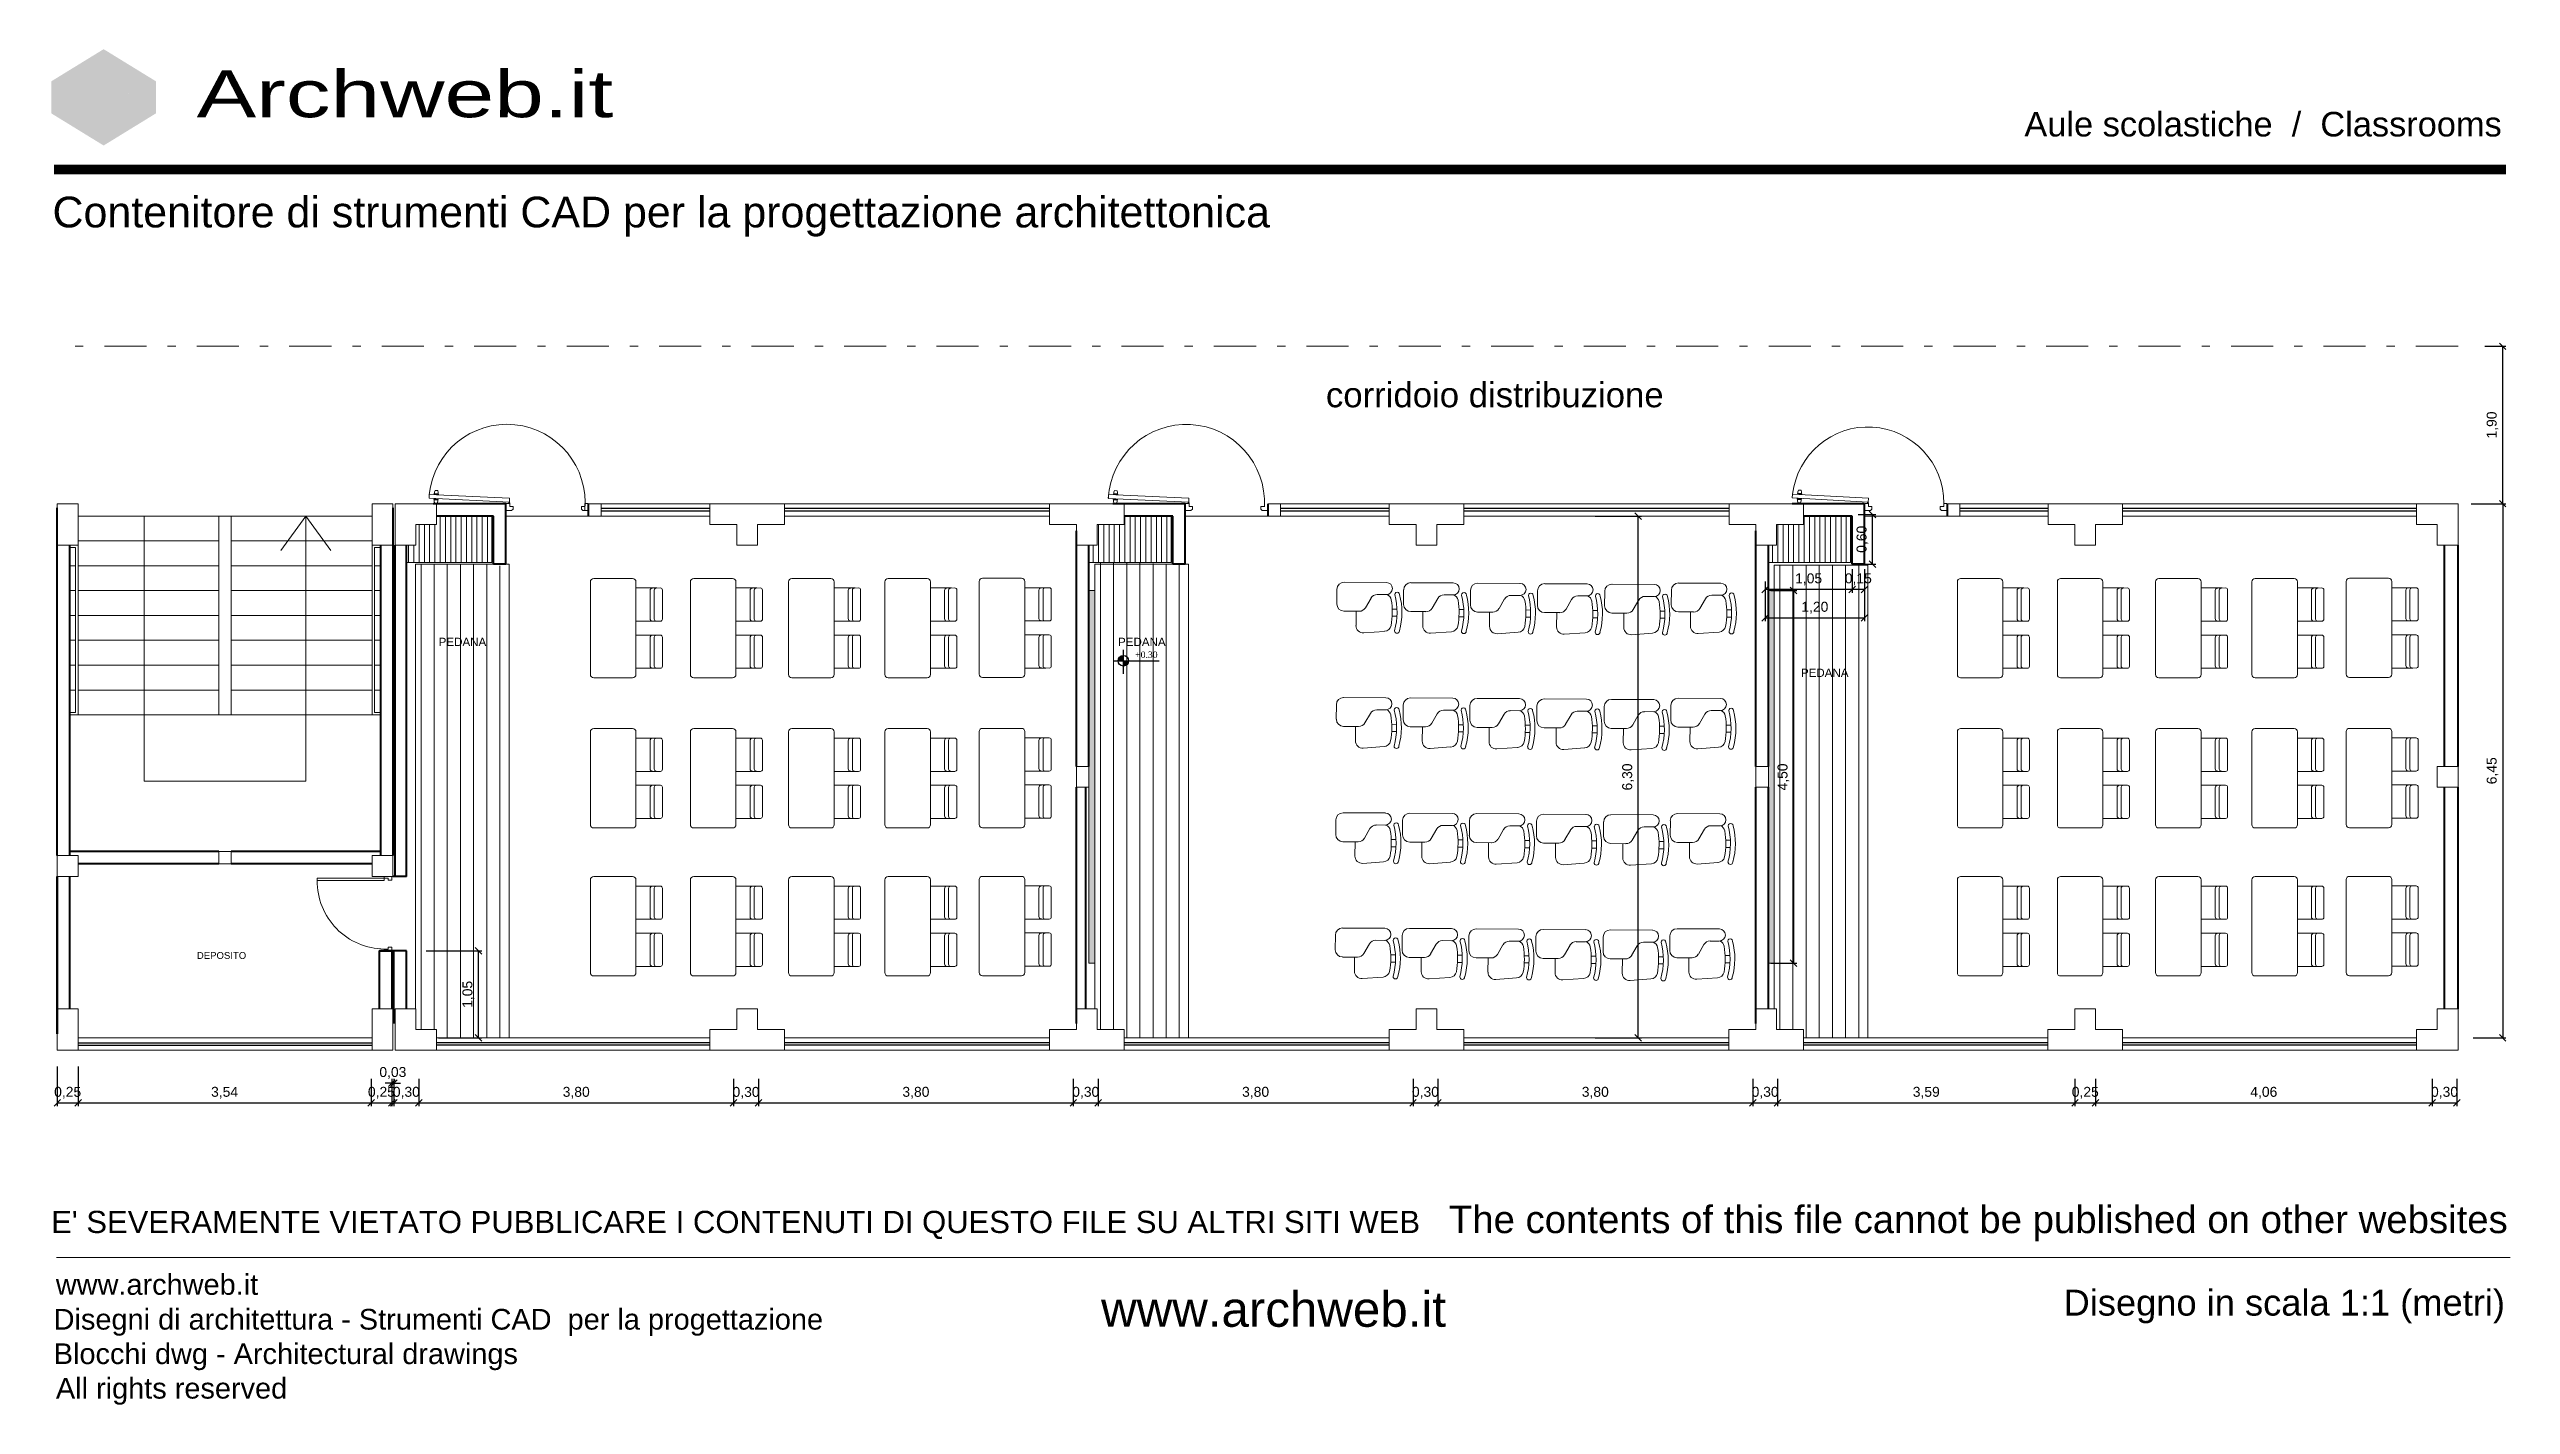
# Model space of a CAD drawing. Header units: millimetres. Extents: x 318 to 347.7, y 163.4 to 179.8.
import ezdxf
from ezdxf.enums import TextEntityAlignment as Align

# ---------------------------------------------------------------- set-up
doc = ezdxf.new("R2010")
doc.units = ezdxf.units.MM
doc.linetypes.add('TRATTOPUNTO', pattern=[25.4, 12.7, -6.35, 0, -6.35])
for name, color, linetype, lineweight in [('ACCESSORI - accessories', 169, 'Continuous', 9), ('ARREDI attrezzature - furniture', 175, 'Continuous', 9), ('MURATURA sezioni - section wall', 7, 'Continuous', 40), ('PAVIMENTAZIONE - flooring', 250, 'Continuous', 5), ('PILASTRI struttura - structure', 7, 'Continuous', 13), ('PORTE finestre - doors windows', 252, 'Continuous', 5), ('PROIEZIONI - projections', 145, 'Continuous', 13), ('PROIEZIONI finissime - fine lines', 251, 'Continuous', 9), ('www.archweb.it - All rights reserved', 2, 'Continuous', 5)]:
    doc.layers.add(name, color=color, linetype=linetype, lineweight=lineweight)
for name, color, linetype in [('QUOTE - dimension', 252, 'Continuous'), ('SCRITTE - txt', 252, 'Continuous'), ('VETRATE sezioni - windows sections', 171, 'Continuous')]:
    doc.layers.add(name, color=color, linetype=linetype)
doc.styles.add('A-1', font='swissl.ttf', dxfattribs={"height": 0.07})
doc.styles.add('aw', font='arial.ttf')
doc.styles.get("Standard").update_dxf_attribs({"font": 'arial.ttf'})
doc.dimstyles.new('aw', dxfattribs={"dimtxt": 0.12, "dimasz": 0.08, "dimexe": 0.04, "dimexo": 0, "dimgap": 0.05, "dimtad": 1, "dimzin": 1, "dimtxsty": 'Standard', "dimblk": 'OBLIQUE', "dimcen": 2.5, "dimadec": 0, "dimazin": 0, "dimtfac": 1, "dimtmove": 0, "dimatfit": 3, "dimfxl": 0, "dimarcsym": 0})

msp = doc.modelspace()

# ---------------------------------------------------------------- texts
at = {"layer": 'QUOTE - dimension', "insert": (331.373, 172.459), "char_height": 0.07741, "width": 1.23797, "attachment_point": 9}
msp.add_mtext('{\\f@Batang|b0|i0|c0|p18;+0.30}', dxfattribs=at)
at = {"layer": 'SCRITTE - txt', "style": 'A-1'}
for p in [(322.696, 172.604), (330.896, 172.604)]:
    msp.add_text('PEDANA', height=0.1, dxfattribs=at).set_placement(p)
at = {"layer": 'SCRITTE - txt', "color": 7, "style": 'A-1'}
msp.add_text('PEDANA', height=0.1, dxfattribs=at).set_placement((339.138, 172.231))
at = {"layer": 'SCRITTE - txt', "insert": (333.405, 175.787), "char_height": 0.3, "width": 4.64077, "attachment_point": 1, "style": 'aw'}
msp.add_mtext('corridoio distribuzione', dxfattribs=at)
at = {"layer": 'SCRITTE - txt', "insert": (319.777, 168.825), "char_height": 0.0826, "width": 1.59282, "attachment_point": 7}
msp.add_mtext('DEPOSITO', dxfattribs=at)
at = {"layer": 'www.archweb.it - All rights reserved', "color": 7, "width": 1.363615}
msp.add_text('Archweb.it', height=0.5652, dxfattribs=at).set_placement((319.775, 178.989), (324.802, 178.989), align=Align.FIT)
at = {"layer": 'www.archweb.it - All rights reserved', "color": 2}
msp.add_text('Aule scolastiche  /  Classrooms', height=0.29687, dxfattribs=at).set_placement((341.835, 178.757))
at = {"layer": 'www.archweb.it - All rights reserved', "color": 253}
msp.add_text('Contenitore di strumenti CAD per la progettazione architettonica', height=0.37109, dxfattribs=at).set_placement((318.035, 177.659))
at = {"layer": 'www.archweb.it - All rights reserved', "color": 7}
msp.add_text("E' SEVERAMENTE VIETATO PUBBLICARE I CONTENUTI DI QUESTO FILE SU ALTRI SITI WEB", height=0.26798, dxfattribs=at).set_placement((318.018, 165.516))
at = {"layer": 'www.archweb.it - All rights reserved', "color": 1}
msp.add_text('The contents of this file cannot be published on other websites', height=0.33116, dxfattribs=at).set_placement((334.889, 165.515))
at = {"layer": 'www.archweb.it - All rights reserved', "color": 251}
for s, height, p in [('www.archweb.it', 0.24971, (318.075, 164.77)), ('Disegni di architettura - Strumenti CAD  per la progettazione', 0.24971, (318.049, 164.35)), ('Disegno in scala 1:1 (metri)', 0.31338, (342.308, 164.519)), ('Blocchi dwg - Architectural drawings', 0.24971, (318.05, 163.934)), ('All rights reserved', 0.24971, (318.076, 163.517))]:
    msp.add_text(s, height=height, dxfattribs=at).set_placement(p)
at = {"layer": 'www.archweb.it - All rights reserved'}
msp.add_text('www.archweb.it', height=0.42569, dxfattribs=at).set_placement((330.691, 164.384))

# ---------------------------------------------------------------- blocks, each defined once
blk = doc.blocks.new('A$C58DF7E19')
h = blk.add_hatch(color=253)
h.dxf.hatch_style = 1
h.paths.add_polyline_path([(-7.13, -10.92), (-6.51, -10.56), (-6.51, -3.76), (-13.02, -7.52)])
h.paths.add_polyline_path([(-6.51, -10.56), (-0.62, -7.16), (-6.51, -3.76)])
h.paths.add_polyline_path([(-0.62, -7.16), (0, -6.8), (0.62, -7.16), (6.51, -3.76), (0, 0), (-6.51, -3.76)])
h.paths.add_polyline_path([(0.62, -7.16), (6.51, -10.56), (6.51, -3.76)])
h.paths.add_polyline_path([(6.51, -10.56), (7.13, -10.92), (13.02, -7.52), (6.51, -3.76)])
h = blk.add_hatch(color=252)
h.dxf.hatch_style = 1
h.paths.add_polyline_path([(7.13, -10.92), (7.13, -11.63), (13.02, -15.03), (13.02, -7.52)])
h.paths.add_polyline_path([(7.13, -11.63), (7.13, -18.43), (13.02, -15.03)])
h.paths.add_polyline_path([(-7.13, -18.43), (-7.13, -11.63), (-13.02, -15.03)])
h.paths.add_polyline_path([(-7.13, -11.63), (-7.13, -10.92), (-13.02, -7.52), (-13.02, -15.03)])
h = blk.add_hatch(color=7)
h.dxf.hatch_style = 1
h.paths.add_polyline_path([(0, -8.23), (5.89, -11.63), (5.89, -19.15), (7.13, -18.43), (7.13, -10.92), (0, -6.8), (-7.13, -10.92), (-7.13, -18.43), (-5.89, -19.15), (-5.89, -11.63)])
h = blk.add_hatch(color=14)
h.dxf.hatch_style = 1
h.paths.add_polyline_path([(5.89, -11.63), (0, -8.23), (-5.89, -11.63), (0, -15.03)])
h = blk.add_hatch(color=16)
h.dxf.hatch_style = 1
h.paths.add_polyline_path([(-5.89, -11.63), (-5.89, -19.15), (0, -22.55), (0, -15.03)])
h.paths.add_polyline_path([(5.89, -19.15), (5.89, -11.63), (0, -15.03), (0, -22.55)])
blk = doc.blocks.new('_Oblique')
at = {"color": 0, "linetype": 'ByBlock', "lineweight": -2}
blk.add_line((-0.5, -0.5), (0.5, 0.5), dxfattribs=at)
blk = doc.blocks.new('*D17')
at = {"layer": 'DEFPOINTS', "color": 0}
for p in [(339.756, 173.532), (339.906, 173.532), (339.756, 173.287)]:
    blk.add_point(p, dxfattribs=at)
at = {"layer": 'QUOTE - dimension', "color": 0, "lineweight": -2}
for p, q in [((339.756, 173.532), (339.756, 173.247)), ((339.906, 173.532), (339.906, 173.247)), ((339.906, 173.287), (339.756, 173.287))]:
    blk.add_line(p, q, dxfattribs=at)
at = {"layer": 'QUOTE - dimension', "color": 0, "lineweight": -2, "xscale": 0.08, "yscale": 0.08, "zscale": 0.08, "rotation": 180}
blk.add_blockref('_Oblique', (339.756, 173.287), dxfattribs=at)
at = {"layer": 'QUOTE - dimension', "color": 0, "lineweight": -2, "xscale": 0.08, "yscale": 0.08, "zscale": 0.08}
blk.add_blockref('_Oblique', (339.906, 173.287), dxfattribs=at)
at = {"layer": 'QUOTE - dimension', "color": 0, "insert": (339.831, 173.41), "char_height": 0.12, "attachment_point": 5}
blk.add_mtext('0,15', dxfattribs=at)
blk = doc.blocks.new('*D18')
at = {"layer": 'DEFPOINTS', "color": 0}
for p in [(338.706, 173.382), (338.706, 173.287), (339.756, 173.382)]:
    blk.add_point(p, dxfattribs=at)
at = {"layer": 'QUOTE - dimension', "color": 0, "lineweight": -2}
for p, q in [((338.706, 173.382), (338.706, 173.247)), ((339.756, 173.287), (338.706, 173.287)), ((339.756, 173.382), (339.756, 173.247))]:
    blk.add_line(p, q, dxfattribs=at)
at = {"layer": 'QUOTE - dimension', "color": 0, "lineweight": -2, "xscale": 0.08, "yscale": 0.08, "zscale": 0.08, "rotation": 180}
blk.add_blockref('_Oblique', (338.706, 173.287), dxfattribs=at)
at = {"layer": 'QUOTE - dimension', "color": 0, "lineweight": -2, "xscale": 0.08, "yscale": 0.08, "zscale": 0.08}
blk.add_blockref('_Oblique', (339.756, 173.287), dxfattribs=at)
at = {"layer": 'QUOTE - dimension', "color": 0, "insert": (339.231, 173.41), "char_height": 0.12, "attachment_point": 5}
blk.add_mtext('1,05', dxfattribs=at)
blk = doc.blocks.new('*D19')
at = {"layer": 'DEFPOINTS', "color": 0}
for p in [(338.776, 173.273), (338.776, 168.773), (339.049, 168.773)]:
    blk.add_point(p, dxfattribs=at)
at = {"layer": 'QUOTE - dimension', "color": 0, "lineweight": -2}
for p, q in [((338.776, 173.273), (339.089, 173.273)), ((339.049, 173.273), (339.049, 168.773)), ((338.776, 168.773), (339.089, 168.773))]:
    blk.add_line(p, q, dxfattribs=at)
at = {"layer": 'QUOTE - dimension', "color": 0, "lineweight": -2, "xscale": 0.08, "yscale": 0.08, "zscale": 0.08}
for p, rotation in [((339.049, 173.273), 90), ((339.049, 168.773), 270)]:
    blk.add_blockref('_Oblique', p, dxfattribs=dict(at, rotation=rotation))
at = {"layer": 'QUOTE - dimension', "color": 0, "insert": (338.927, 171.023), "char_height": 0.12, "attachment_point": 5, "rotation": 90}
blk.add_mtext('4,50', dxfattribs=at)
blk = doc.blocks.new('*D20')
at = {"layer": 'DEFPOINTS', "color": 0}
for p in [(338.706, 173.287), (339.906, 173.287), (339.906, 172.945)]:
    blk.add_point(p, dxfattribs=at)
at = {"layer": 'QUOTE - dimension', "color": 0, "lineweight": -2}
for p, q in [((338.706, 173.287), (338.706, 172.905)), ((339.906, 173.287), (339.906, 172.905)), ((338.706, 172.945), (339.906, 172.945))]:
    blk.add_line(p, q, dxfattribs=at)
at = {"layer": 'QUOTE - dimension', "color": 0, "lineweight": -2, "xscale": 0.08, "yscale": 0.08, "zscale": 0.08, "rotation": 180}
blk.add_blockref('_Oblique', (338.706, 172.945), dxfattribs=at)
at = {"layer": 'QUOTE - dimension', "color": 0, "lineweight": -2, "xscale": 0.08, "yscale": 0.08, "zscale": 0.08}
blk.add_blockref('_Oblique', (339.906, 172.945), dxfattribs=at)
at = {"layer": 'QUOTE - dimension', "color": 0, "insert": (339.306, 173.067), "char_height": 0.12, "attachment_point": 5}
blk.add_mtext('1,20', dxfattribs=at)
blk = doc.blocks.new('*D21')
at = {"layer": 'DEFPOINTS', "color": 0}
for p in [(339.83, 174.193), (340.003, 174.193), (339.756, 173.593)]:
    blk.add_point(p, dxfattribs=at)
at = {"layer": 'QUOTE - dimension', "color": 0, "lineweight": -2}
for p, q in [((339.83, 174.193), (340.043, 174.193)), ((340.003, 173.593), (340.003, 174.193)), ((339.756, 173.593), (340.043, 173.593))]:
    blk.add_line(p, q, dxfattribs=at)
at = {"layer": 'QUOTE - dimension', "color": 0, "lineweight": -2, "xscale": 0.08, "yscale": 0.08, "zscale": 0.08}
for p, rotation in [((340.003, 174.193), 90), ((340.003, 173.593), 270)]:
    blk.add_blockref('_Oblique', p, dxfattribs=dict(at, rotation=rotation))
at = {"layer": 'QUOTE - dimension', "color": 0, "insert": (339.881, 173.893), "char_height": 0.12, "attachment_point": 5, "rotation": 90}
blk.add_mtext('0,60', dxfattribs=at)
blk = doc.blocks.new('*D22')
at = {"layer": 'DEFPOINTS', "color": 0}
for p in [(336.656, 174.173), (337.174, 174.173), (336.656, 167.873)]:
    blk.add_point(p, dxfattribs=at)
at = {"layer": 'QUOTE - dimension', "color": 0, "lineweight": -2}
for p, q in [((336.656, 174.173), (337.214, 174.173)), ((337.174, 167.873), (337.174, 174.173)), ((336.656, 167.873), (337.214, 167.873))]:
    blk.add_line(p, q, dxfattribs=at)
at = {"layer": 'QUOTE - dimension', "color": 0, "lineweight": -2, "xscale": 0.08, "yscale": 0.08, "zscale": 0.08}
for p, rotation in [((337.174, 174.173), 90), ((337.174, 167.873), 270)]:
    blk.add_blockref('_Oblique', p, dxfattribs=dict(at, rotation=rotation))
at = {"layer": 'QUOTE - dimension', "color": 0, "insert": (337.052, 171.023), "char_height": 0.12, "attachment_point": 5, "rotation": 90}
blk.add_mtext('6,30', dxfattribs=at)
blk = doc.blocks.new('*D23')
at = {"layer": 'DEFPOINTS', "color": 0}
for p in [(318.093, 167.527), (318.343, 167.527), (318.343, 167.088)]:
    blk.add_point(p, dxfattribs=at)
at = {"layer": 'QUOTE - dimension', "color": 0, "lineweight": -2}
for p, q in [((318.093, 167.527), (318.093, 167.048)), ((318.343, 167.527), (318.343, 167.048)), ((318.093, 167.088), (318.343, 167.088))]:
    blk.add_line(p, q, dxfattribs=at)
at = {"layer": 'QUOTE - dimension', "color": 0, "lineweight": -2, "xscale": 0.08, "yscale": 0.08, "zscale": 0.08, "rotation": 180}
blk.add_blockref('_Oblique', (318.093, 167.088), dxfattribs=at)
at = {"layer": 'QUOTE - dimension', "color": 0, "lineweight": -2, "xscale": 0.08, "yscale": 0.08, "zscale": 0.08}
blk.add_blockref('_Oblique', (318.343, 167.088), dxfattribs=at)
at = {"layer": 'QUOTE - dimension', "color": 0, "insert": (318.218, 167.21), "char_height": 0.12, "attachment_point": 5}
blk.add_mtext('0,25', dxfattribs=at)
blk = doc.blocks.new('*D24')
at = {"layer": 'DEFPOINTS', "color": 0}
for p in [(318.343, 167.527), (321.88, 167.377), (321.88, 167.088)]:
    blk.add_point(p, dxfattribs=at)
at = {"layer": 'QUOTE - dimension', "color": 0, "lineweight": -2}
for p, q in [((318.343, 167.527), (318.343, 167.048)), ((321.88, 167.377), (321.88, 167.048)), ((318.343, 167.088), (321.88, 167.088))]:
    blk.add_line(p, q, dxfattribs=at)
at = {"layer": 'QUOTE - dimension', "color": 0, "lineweight": -2, "xscale": 0.08, "yscale": 0.08, "zscale": 0.08, "rotation": 180}
blk.add_blockref('_Oblique', (318.343, 167.088), dxfattribs=at)
at = {"layer": 'QUOTE - dimension', "color": 0, "lineweight": -2, "xscale": 0.08, "yscale": 0.08, "zscale": 0.08}
blk.add_blockref('_Oblique', (321.88, 167.088), dxfattribs=at)
at = {"layer": 'QUOTE - dimension', "color": 0, "insert": (320.112, 167.21), "char_height": 0.12, "attachment_point": 5}
blk.add_mtext('3,54', dxfattribs=at)
blk = doc.blocks.new('*D25')
at = {"layer": 'DEFPOINTS', "color": 0}
for p in [(321.88, 167.377), (322.13, 167.377), (322.13, 167.088)]:
    blk.add_point(p, dxfattribs=at)
at = {"layer": 'QUOTE - dimension', "color": 0, "lineweight": -2}
for p, q in [((321.88, 167.377), (321.88, 167.048)), ((322.13, 167.377), (322.13, 167.048)), ((321.88, 167.088), (322.13, 167.088))]:
    blk.add_line(p, q, dxfattribs=at)
at = {"layer": 'QUOTE - dimension', "color": 0, "lineweight": -2, "xscale": 0.08, "yscale": 0.08, "zscale": 0.08, "rotation": 180}
blk.add_blockref('_Oblique', (321.88, 167.088), dxfattribs=at)
at = {"layer": 'QUOTE - dimension', "color": 0, "lineweight": -2, "xscale": 0.08, "yscale": 0.08, "zscale": 0.08}
blk.add_blockref('_Oblique', (322.13, 167.088), dxfattribs=at)
at = {"layer": 'QUOTE - dimension', "color": 0, "insert": (322.005, 167.21), "char_height": 0.12, "attachment_point": 5}
blk.add_mtext('0,25', dxfattribs=at)
blk = doc.blocks.new('*D26')
at = {"layer": 'DEFPOINTS', "color": 0}
for p in [(322.13, 167.377), (322.156, 167.377), (322.156, 167.327)]:
    blk.add_point(p, dxfattribs=at)
at = {"layer": 'QUOTE - dimension', "color": 0, "lineweight": -2}
for p, q in [((322.13, 167.327), (322.05, 167.327)), ((322.13, 167.377), (322.13, 167.287)), ((322.13, 167.327), (322.156, 167.327)), ((322.156, 167.377), (322.156, 167.287)), ((322.156, 167.327), (322.236, 167.327))]:
    blk.add_line(p, q, dxfattribs=at)
at = {"layer": 'QUOTE - dimension', "color": 0, "lineweight": -2, "xscale": 0.08, "yscale": 0.08, "zscale": 0.08}
blk.add_blockref('_Oblique', (322.13, 167.327), dxfattribs=at)
at = {"layer": 'QUOTE - dimension', "color": 0, "lineweight": -2, "xscale": 0.08, "yscale": 0.08, "zscale": 0.08, "rotation": 180}
blk.add_blockref('_Oblique', (322.156, 167.327), dxfattribs=at)
at = {"layer": 'QUOTE - dimension', "color": 0, "insert": (322.143, 167.449), "char_height": 0.12, "attachment_point": 5}
blk.add_mtext('0,03', dxfattribs=at)
blk = doc.blocks.new('*D27')
at = {"layer": 'DEFPOINTS', "color": 0}
for p in [(322.156, 167.377), (322.456, 167.377), (322.456, 167.088)]:
    blk.add_point(p, dxfattribs=at)
at = {"layer": 'QUOTE - dimension', "color": 0, "lineweight": -2}
for p, q in [((322.156, 167.377), (322.156, 167.048)), ((322.456, 167.377), (322.456, 167.048)), ((322.156, 167.088), (322.456, 167.088))]:
    blk.add_line(p, q, dxfattribs=at)
at = {"layer": 'QUOTE - dimension', "color": 0, "lineweight": -2, "xscale": 0.08, "yscale": 0.08, "zscale": 0.08, "rotation": 180}
blk.add_blockref('_Oblique', (322.156, 167.088), dxfattribs=at)
at = {"layer": 'QUOTE - dimension', "color": 0, "lineweight": -2, "xscale": 0.08, "yscale": 0.08, "zscale": 0.08}
blk.add_blockref('_Oblique', (322.456, 167.088), dxfattribs=at)
at = {"layer": 'QUOTE - dimension', "color": 0, "insert": (322.306, 167.21), "char_height": 0.12, "attachment_point": 5}
blk.add_mtext('0,30', dxfattribs=at)
blk = doc.blocks.new('*D28')
at = {"layer": 'DEFPOINTS', "color": 0}
for p in [(322.456, 167.377), (326.256, 167.377), (326.256, 167.088)]:
    blk.add_point(p, dxfattribs=at)
at = {"layer": 'QUOTE - dimension', "color": 0, "lineweight": -2}
for p, q in [((322.456, 167.377), (322.456, 167.048)), ((326.256, 167.377), (326.256, 167.048)), ((322.456, 167.088), (326.256, 167.088))]:
    blk.add_line(p, q, dxfattribs=at)
at = {"layer": 'QUOTE - dimension', "color": 0, "lineweight": -2, "xscale": 0.08, "yscale": 0.08, "zscale": 0.08, "rotation": 180}
blk.add_blockref('_Oblique', (322.456, 167.088), dxfattribs=at)
at = {"layer": 'QUOTE - dimension', "color": 0, "lineweight": -2, "xscale": 0.08, "yscale": 0.08, "zscale": 0.08}
blk.add_blockref('_Oblique', (326.256, 167.088), dxfattribs=at)
at = {"layer": 'QUOTE - dimension', "color": 0, "insert": (324.356, 167.21), "char_height": 0.12, "attachment_point": 5}
blk.add_mtext('3,80', dxfattribs=at)
blk = doc.blocks.new('*D3')
at = {"layer": 'DEFPOINTS', "color": 0}
for p in [(326.256, 167.377), (326.556, 167.377), (326.556, 167.087)]:
    blk.add_point(p, dxfattribs=at)
at = {"layer": 'QUOTE - dimension', "color": 0, "lineweight": -2}
for p, q in [((326.256, 167.377), (326.256, 167.047)), ((326.556, 167.377), (326.556, 167.047)), ((326.256, 167.087), (326.556, 167.087))]:
    blk.add_line(p, q, dxfattribs=at)
at = {"layer": 'QUOTE - dimension', "color": 0, "lineweight": -2, "xscale": 0.08, "yscale": 0.08, "zscale": 0.08, "rotation": 180}
blk.add_blockref('_Oblique', (326.256, 167.087), dxfattribs=at)
at = {"layer": 'QUOTE - dimension', "color": 0, "lineweight": -2, "xscale": 0.08, "yscale": 0.08, "zscale": 0.08}
blk.add_blockref('_Oblique', (326.556, 167.087), dxfattribs=at)
at = {"layer": 'QUOTE - dimension', "color": 0, "insert": (326.406, 167.209), "char_height": 0.12, "attachment_point": 5}
blk.add_mtext('0,30', dxfattribs=at)
blk = doc.blocks.new('*D4')
at = {"layer": 'DEFPOINTS', "color": 0}
for p in [(326.556, 167.377), (330.356, 167.377), (330.356, 167.088)]:
    blk.add_point(p, dxfattribs=at)
at = {"layer": 'QUOTE - dimension', "color": 0, "lineweight": -2}
for p, q in [((326.556, 167.377), (326.556, 167.048)), ((330.356, 167.377), (330.356, 167.048)), ((326.556, 167.088), (330.356, 167.088))]:
    blk.add_line(p, q, dxfattribs=at)
at = {"layer": 'QUOTE - dimension', "color": 0, "lineweight": -2, "xscale": 0.08, "yscale": 0.08, "zscale": 0.08, "rotation": 180}
blk.add_blockref('_Oblique', (326.556, 167.088), dxfattribs=at)
at = {"layer": 'QUOTE - dimension', "color": 0, "lineweight": -2, "xscale": 0.08, "yscale": 0.08, "zscale": 0.08}
blk.add_blockref('_Oblique', (330.356, 167.088), dxfattribs=at)
at = {"layer": 'QUOTE - dimension', "color": 0, "insert": (328.456, 167.21), "char_height": 0.12, "attachment_point": 5}
blk.add_mtext('3,80', dxfattribs=at)
blk = doc.blocks.new('*D5')
at = {"layer": 'DEFPOINTS', "color": 0}
for p in [(330.356, 167.377), (330.656, 167.377), (330.656, 167.088)]:
    blk.add_point(p, dxfattribs=at)
at = {"layer": 'QUOTE - dimension', "color": 0, "lineweight": -2}
for p, q in [((330.356, 167.377), (330.356, 167.048)), ((330.656, 167.377), (330.656, 167.048)), ((330.356, 167.088), (330.656, 167.088))]:
    blk.add_line(p, q, dxfattribs=at)
at = {"layer": 'QUOTE - dimension', "color": 0, "lineweight": -2, "xscale": 0.08, "yscale": 0.08, "zscale": 0.08, "rotation": 180}
blk.add_blockref('_Oblique', (330.356, 167.088), dxfattribs=at)
at = {"layer": 'QUOTE - dimension', "color": 0, "lineweight": -2, "xscale": 0.08, "yscale": 0.08, "zscale": 0.08}
blk.add_blockref('_Oblique', (330.656, 167.088), dxfattribs=at)
at = {"layer": 'QUOTE - dimension', "color": 0, "insert": (330.506, 167.21), "char_height": 0.12, "attachment_point": 5}
blk.add_mtext('0,30', dxfattribs=at)
blk = doc.blocks.new('*D6')
at = {"layer": 'DEFPOINTS', "color": 0}
for p in [(330.656, 167.377), (334.456, 167.377), (334.456, 167.088)]:
    blk.add_point(p, dxfattribs=at)
at = {"layer": 'QUOTE - dimension', "color": 0, "lineweight": -2}
for p, q in [((330.656, 167.377), (330.656, 167.048)), ((334.456, 167.377), (334.456, 167.048)), ((330.656, 167.088), (334.456, 167.088))]:
    blk.add_line(p, q, dxfattribs=at)
at = {"layer": 'QUOTE - dimension', "color": 0, "lineweight": -2, "xscale": 0.08, "yscale": 0.08, "zscale": 0.08, "rotation": 180}
blk.add_blockref('_Oblique', (330.656, 167.088), dxfattribs=at)
at = {"layer": 'QUOTE - dimension', "color": 0, "lineweight": -2, "xscale": 0.08, "yscale": 0.08, "zscale": 0.08}
blk.add_blockref('_Oblique', (334.456, 167.088), dxfattribs=at)
at = {"layer": 'QUOTE - dimension', "color": 0, "insert": (332.556, 167.21), "char_height": 0.12, "attachment_point": 5}
blk.add_mtext('3,80', dxfattribs=at)
blk = doc.blocks.new('*D7')
at = {"layer": 'DEFPOINTS', "color": 0}
for p in [(334.456, 167.377), (334.756, 167.377), (334.756, 167.088)]:
    blk.add_point(p, dxfattribs=at)
at = {"layer": 'QUOTE - dimension', "color": 0, "lineweight": -2}
for p, q in [((334.456, 167.377), (334.456, 167.048)), ((334.756, 167.377), (334.756, 167.048)), ((334.456, 167.088), (334.756, 167.088))]:
    blk.add_line(p, q, dxfattribs=at)
at = {"layer": 'QUOTE - dimension', "color": 0, "lineweight": -2, "xscale": 0.08, "yscale": 0.08, "zscale": 0.08, "rotation": 180}
blk.add_blockref('_Oblique', (334.456, 167.088), dxfattribs=at)
at = {"layer": 'QUOTE - dimension', "color": 0, "lineweight": -2, "xscale": 0.08, "yscale": 0.08, "zscale": 0.08}
blk.add_blockref('_Oblique', (334.756, 167.088), dxfattribs=at)
at = {"layer": 'QUOTE - dimension', "color": 0, "insert": (334.606, 167.21), "char_height": 0.12, "attachment_point": 5}
blk.add_mtext('0,30', dxfattribs=at)
blk = doc.blocks.new('*D8')
at = {"layer": 'DEFPOINTS', "color": 0}
for p in [(334.756, 167.377), (338.556, 167.377), (338.556, 167.088)]:
    blk.add_point(p, dxfattribs=at)
at = {"layer": 'QUOTE - dimension', "color": 0, "lineweight": -2}
for p, q in [((334.756, 167.377), (334.756, 167.048)), ((338.556, 167.377), (338.556, 167.048)), ((334.756, 167.088), (338.556, 167.088))]:
    blk.add_line(p, q, dxfattribs=at)
at = {"layer": 'QUOTE - dimension', "color": 0, "lineweight": -2, "xscale": 0.08, "yscale": 0.08, "zscale": 0.08, "rotation": 180}
blk.add_blockref('_Oblique', (334.756, 167.088), dxfattribs=at)
at = {"layer": 'QUOTE - dimension', "color": 0, "lineweight": -2, "xscale": 0.08, "yscale": 0.08, "zscale": 0.08}
blk.add_blockref('_Oblique', (338.556, 167.088), dxfattribs=at)
at = {"layer": 'QUOTE - dimension', "color": 0, "insert": (336.656, 167.21), "char_height": 0.12, "attachment_point": 5}
blk.add_mtext('3,80', dxfattribs=at)
blk = doc.blocks.new('*D9')
at = {"layer": 'DEFPOINTS', "color": 0}
for p in [(338.556, 167.377), (338.856, 167.377), (338.856, 167.088)]:
    blk.add_point(p, dxfattribs=at)
at = {"layer": 'QUOTE - dimension', "color": 0, "lineweight": -2}
for p, q in [((338.556, 167.377), (338.556, 167.048)), ((338.856, 167.377), (338.856, 167.048)), ((338.556, 167.088), (338.856, 167.088))]:
    blk.add_line(p, q, dxfattribs=at)
at = {"layer": 'QUOTE - dimension', "color": 0, "lineweight": -2, "xscale": 0.08, "yscale": 0.08, "zscale": 0.08, "rotation": 180}
blk.add_blockref('_Oblique', (338.556, 167.088), dxfattribs=at)
at = {"layer": 'QUOTE - dimension', "color": 0, "lineweight": -2, "xscale": 0.08, "yscale": 0.08, "zscale": 0.08}
blk.add_blockref('_Oblique', (338.856, 167.088), dxfattribs=at)
at = {"layer": 'QUOTE - dimension', "color": 0, "insert": (338.706, 167.21), "char_height": 0.12, "attachment_point": 5}
blk.add_mtext('0,30', dxfattribs=at)
blk = doc.blocks.new('*D10')
at = {"layer": 'DEFPOINTS', "color": 0}
for p in [(338.856, 167.377), (342.446, 167.377), (342.446, 167.088)]:
    blk.add_point(p, dxfattribs=at)
at = {"layer": 'QUOTE - dimension', "color": 0, "lineweight": -2}
for p, q in [((338.856, 167.377), (338.856, 167.048)), ((342.446, 167.377), (342.446, 167.048)), ((338.856, 167.088), (342.446, 167.088))]:
    blk.add_line(p, q, dxfattribs=at)
at = {"layer": 'QUOTE - dimension', "color": 0, "lineweight": -2, "xscale": 0.08, "yscale": 0.08, "zscale": 0.08, "rotation": 180}
blk.add_blockref('_Oblique', (338.856, 167.088), dxfattribs=at)
at = {"layer": 'QUOTE - dimension', "color": 0, "lineweight": -2, "xscale": 0.08, "yscale": 0.08, "zscale": 0.08}
blk.add_blockref('_Oblique', (342.446, 167.088), dxfattribs=at)
at = {"layer": 'QUOTE - dimension', "color": 0, "insert": (340.651, 167.21), "char_height": 0.12, "attachment_point": 5}
blk.add_mtext('3,59', dxfattribs=at)
blk = doc.blocks.new('*D11')
at = {"layer": 'DEFPOINTS', "color": 0}
for p in [(342.446, 167.377), (342.695, 167.377), (342.695, 167.088)]:
    blk.add_point(p, dxfattribs=at)
at = {"layer": 'QUOTE - dimension', "color": 0, "lineweight": -2}
for p, q in [((342.446, 167.377), (342.446, 167.048)), ((342.695, 167.377), (342.695, 167.048)), ((342.446, 167.088), (342.695, 167.088))]:
    blk.add_line(p, q, dxfattribs=at)
at = {"layer": 'QUOTE - dimension', "color": 0, "lineweight": -2, "xscale": 0.08, "yscale": 0.08, "zscale": 0.08, "rotation": 180}
blk.add_blockref('_Oblique', (342.446, 167.088), dxfattribs=at)
at = {"layer": 'QUOTE - dimension', "color": 0, "lineweight": -2, "xscale": 0.08, "yscale": 0.08, "zscale": 0.08}
blk.add_blockref('_Oblique', (342.695, 167.088), dxfattribs=at)
at = {"layer": 'QUOTE - dimension', "color": 0, "insert": (342.57, 167.21), "char_height": 0.12, "attachment_point": 5}
blk.add_mtext('0,25', dxfattribs=at)
blk = doc.blocks.new('*D12')
at = {"layer": 'DEFPOINTS', "color": 0}
for p in [(342.695, 167.377), (346.756, 167.377), (346.756, 167.088)]:
    blk.add_point(p, dxfattribs=at)
at = {"layer": 'QUOTE - dimension', "color": 0, "lineweight": -2}
for p, q in [((342.695, 167.377), (342.695, 167.048)), ((346.756, 167.377), (346.756, 167.048)), ((342.695, 167.088), (346.756, 167.088))]:
    blk.add_line(p, q, dxfattribs=at)
at = {"layer": 'QUOTE - dimension', "color": 0, "lineweight": -2, "xscale": 0.08, "yscale": 0.08, "zscale": 0.08, "rotation": 180}
blk.add_blockref('_Oblique', (342.695, 167.088), dxfattribs=at)
at = {"layer": 'QUOTE - dimension', "color": 0, "lineweight": -2, "xscale": 0.08, "yscale": 0.08, "zscale": 0.08}
blk.add_blockref('_Oblique', (346.756, 167.088), dxfattribs=at)
at = {"layer": 'QUOTE - dimension', "color": 0, "insert": (344.725, 167.21), "char_height": 0.12, "attachment_point": 5}
blk.add_mtext('4,06', dxfattribs=at)
blk = doc.blocks.new('*D13')
at = {"layer": 'DEFPOINTS', "color": 0}
for p in [(346.756, 167.377), (347.056, 167.377), (347.056, 167.088)]:
    blk.add_point(p, dxfattribs=at)
at = {"layer": 'QUOTE - dimension', "color": 0, "lineweight": -2}
for p, q in [((346.756, 167.377), (346.756, 167.048)), ((347.056, 167.377), (347.056, 167.048)), ((346.756, 167.088), (347.056, 167.088))]:
    blk.add_line(p, q, dxfattribs=at)
at = {"layer": 'QUOTE - dimension', "color": 0, "lineweight": -2, "xscale": 0.08, "yscale": 0.08, "zscale": 0.08, "rotation": 180}
blk.add_blockref('_Oblique', (346.756, 167.088), dxfattribs=at)
at = {"layer": 'QUOTE - dimension', "color": 0, "lineweight": -2, "xscale": 0.08, "yscale": 0.08, "zscale": 0.08}
blk.add_blockref('_Oblique', (347.056, 167.088), dxfattribs=at)
at = {"layer": 'QUOTE - dimension', "color": 0, "insert": (346.906, 167.21), "char_height": 0.12, "attachment_point": 5}
blk.add_mtext('0,30', dxfattribs=at)
blk = doc.blocks.new('*D14')
at = {"layer": 'DEFPOINTS', "color": 0}
for p in [(347.226, 174.323), (347.251, 167.873), (347.608, 167.873)]:
    blk.add_point(p, dxfattribs=at)
at = {"layer": 'QUOTE - dimension', "color": 0, "lineweight": -2}
for p, q in [((347.226, 174.323), (347.648, 174.323)), ((347.608, 174.323), (347.608, 167.873)), ((347.251, 167.873), (347.648, 167.873))]:
    blk.add_line(p, q, dxfattribs=at)
at = {"layer": 'QUOTE - dimension', "color": 0, "lineweight": -2, "xscale": 0.08, "yscale": 0.08, "zscale": 0.08}
for p, rotation in [((347.608, 174.323), 90), ((347.608, 167.873), 270)]:
    blk.add_blockref('_Oblique', p, dxfattribs=dict(at, rotation=rotation))
at = {"layer": 'QUOTE - dimension', "color": 0, "insert": (347.486, 171.098), "char_height": 0.12, "attachment_point": 5, "rotation": 90}
blk.add_mtext('6,45', dxfattribs=at)
blk = doc.blocks.new('*D15')
at = {"layer": 'DEFPOINTS', "color": 0}
for p in [(322.543, 168.923), (323.176, 168.923), (322.693, 167.873)]:
    blk.add_point(p, dxfattribs=at)
at = {"layer": 'QUOTE - dimension', "color": 0, "lineweight": -2}
for p, q in [((322.543, 168.923), (323.216, 168.923)), ((323.176, 167.873), (323.176, 168.923)), ((322.693, 167.873), (323.216, 167.873))]:
    blk.add_line(p, q, dxfattribs=at)
at = {"layer": 'QUOTE - dimension', "color": 0, "lineweight": -2, "xscale": 0.08, "yscale": 0.08, "zscale": 0.08}
for p, rotation in [((323.176, 168.923), 90), ((323.176, 167.873), 270)]:
    blk.add_blockref('_Oblique', p, dxfattribs=dict(at, rotation=rotation))
at = {"layer": 'QUOTE - dimension', "color": 0, "insert": (323.054, 168.398), "char_height": 0.12, "attachment_point": 5, "rotation": 90}
blk.add_mtext('1,05', dxfattribs=at)
blk = doc.blocks.new('*D16')
at = {"layer": 'DEFPOINTS', "color": 0}
for p in [(347.393, 176.223), (347.608, 176.223), (347.393, 174.323)]:
    blk.add_point(p, dxfattribs=at)
at = {"layer": 'QUOTE - dimension', "color": 0, "lineweight": -2}
for p, q in [((347.393, 176.223), (347.648, 176.223)), ((347.608, 174.323), (347.608, 176.223)), ((347.393, 174.323), (347.648, 174.323))]:
    blk.add_line(p, q, dxfattribs=at)
at = {"layer": 'QUOTE - dimension', "color": 0, "lineweight": -2, "xscale": 0.08, "yscale": 0.08, "zscale": 0.08}
for p, rotation in [((347.608, 176.223), 90), ((347.608, 174.323), 270)]:
    blk.add_blockref('_Oblique', p, dxfattribs=dict(at, rotation=rotation))
at = {"layer": 'QUOTE - dimension', "color": 0, "insert": (347.486, 175.273), "char_height": 0.12, "attachment_point": 5, "rotation": 90}
blk.add_mtext('1,90', dxfattribs=at)

# ---------------------------------------------------------------- dimensions: what is measured, and where the dimension line sits
at = {"layer": 'QUOTE - dimension'}
dim = msp.add_aligned_dim(p1=(347.393, 174.323), p2=(347.393, 176.223), distance=-0.215, dimstyle='aw', dxfattribs=at)
dim.commit()
dim.dimension.update_dxf_attribs({"geometry": '*D16', "text_midpoint": (347.486, 175.273)})
for base, p1, p2, angle, picture, middle in [((337.174, 174.173), (336.656, 167.873), (336.656, 174.173), 270, '*D22', (337.052, 171.023)), ((340.003, 174.193), (339.756, 173.593), (339.83, 174.193), 270, '*D21', (339.881, 173.893)), ((347.608, 167.873), (347.226, 174.323), (347.251, 167.873), 90, '*D14', (347.486, 171.098)), ((338.706, 173.287), (339.756, 173.382), (338.706, 173.382), 180, '*D18', (339.231, 173.41)), ((339.906, 172.945), (338.706, 173.287), (339.906, 173.287), 180, '*D20', (339.306, 173.067)), ((339.049, 168.773), (338.776, 173.273), (338.776, 168.773), 270, '*D19', (338.927, 171.023)), ((323.176, 168.923), (322.693, 167.873), (322.543, 168.923), 90, '*D15', (323.054, 168.398))]:
    dim = msp.add_linear_dim(base=base, p1=p1, p2=p2, angle=angle, dimstyle='aw', dxfattribs=at)
    dim.commit()
    dim.dimension.update_dxf_attribs({"geometry": picture, "text_midpoint": middle})
dim = msp.add_linear_dim(base=(339.756, 173.287), p1=(339.906, 173.532), p2=(339.756, 173.532), angle=180, dimstyle='aw', dxfattribs=at)
dim.commit()
dim.dimension.update_dxf_attribs({"geometry": '*D17', "text_midpoint": (339.831, 173.287), "dimtype": 160})
for base, p1, p2, picture, middle in [((318.343, 167.088), (318.093, 167.527), (318.343, 167.527), '*D23', (318.218, 167.088)), ((322.13, 167.088), (321.88, 167.377), (322.13, 167.377), '*D25', (322.005, 167.088)), ((322.156, 167.327), (322.13, 167.377), (322.156, 167.377), '*D26', (322.143, 167.327)), ((322.456, 167.088), (322.156, 167.377), (322.456, 167.377), '*D27', (322.306, 167.088)), ((326.556, 167.087), (326.256, 167.377), (326.556, 167.377), '*D3', (326.406, 167.087)), ((330.656, 167.088), (330.356, 167.377), (330.656, 167.377), '*D5', (330.506, 167.088)), ((334.756, 167.088), (334.456, 167.377), (334.756, 167.377), '*D7', (334.606, 167.088)), ((338.856, 167.088), (338.556, 167.377), (338.856, 167.377), '*D9', (338.706, 167.088)), ((342.695, 167.088), (342.446, 167.377), (342.695, 167.377), '*D11', (342.57, 167.088)), ((347.056, 167.088), (346.756, 167.377), (347.056, 167.377), '*D13', (346.906, 167.088))]:
    dim = msp.add_linear_dim(base=base, p1=p1, p2=p2, dimstyle='aw', dxfattribs=at)
    dim.commit()
    dim.dimension.update_dxf_attribs({"geometry": picture, "text_midpoint": middle, "dimtype": 160})
for base, p1, p2, picture, middle in [((321.88, 167.088), (318.343, 167.527), (321.88, 167.377), '*D24', (320.112, 167.21)), ((326.256, 167.088), (322.456, 167.377), (326.256, 167.377), '*D28', (324.356, 167.21)), ((330.356, 167.088), (326.556, 167.377), (330.356, 167.377), '*D4', (328.456, 167.21)), ((334.456, 167.088), (330.656, 167.377), (334.456, 167.377), '*D6', (332.556, 167.21)), ((338.556, 167.088), (334.756, 167.377), (338.556, 167.377), '*D8', (336.656, 167.21)), ((342.446, 167.088), (338.856, 167.377), (342.446, 167.377), '*D10', (340.651, 167.21)), ((346.756, 167.088), (342.695, 167.377), (346.756, 167.377), '*D12', (344.725, 167.21))]:
    dim = msp.add_linear_dim(base=base, p1=p1, p2=p2, dimstyle='aw', dxfattribs=at)
    dim.commit()
    dim.dimension.update_dxf_attribs({"geometry": picture, "text_midpoint": middle})

# ---------------------------------------------------------------- hatches: boundary and pattern name
at = {"layer": 'ACCESSORI - accessories'}
for points in [[(330.615, 168.773), (330.545, 168.773), (330.545, 173.273), (330.615, 173.273)], [(338.815, 168.773), (338.745, 168.773), (338.745, 173.273), (338.815, 173.273)]]:
    msp.add_hatch(color=256, dxfattribs=at).paths.add_polyline_path(points)
at = {"layer": 'ARREDI attrezzature - furniture'}
h = msp.add_hatch(dxfattribs=at)
h.set_pattern_fill('ANSI31', color=256, scale=0.02, angle=45, style=0)
h.set_pattern_definition([(90, (-1977.637234, -2273.271364), (0.0635, 0), [])])
h.paths.add_polyline_path([(322.669, 174.173), (322.669, 174.073), (322.443, 174.073), (322.443, 173.823), (322.306, 173.823), (322.306, 173.613), (323.336, 173.613), (323.336, 174.173)])
h = msp.add_hatch(dxfattribs=at)
h.set_pattern_fill('ANSI31', color=256, scale=0.02, angle=45, style=0)
h.set_pattern_definition([(90, (-1969.437234, -2273.271364), (0.0635, 0), [])])
h.paths.add_polyline_path([(330.969, 174.173), (330.969, 174.073), (330.643, 174.073), (330.643, 173.823), (330.545, 173.823), (330.545, 173.613), (331.536, 173.613), (331.536, 174.173)])
at = {"layer": 'PAVIMENTAZIONE - flooring'}
h = msp.add_hatch(dxfattribs=at)
h.set_pattern_fill('LINE', color=256, scale=0.05, angle=90, style=0)
h.set_pattern_definition([(90, (-1977.48723, -2326.495), (0.15875, 0), [])])
h.paths.add_polyline_path([(323.356, 173.593), (322.415, 173.593), (322.415, 168.222), (322.443, 168.222), (322.443, 167.972), (322.768, 167.972), (322.768, 167.873), (323.506, 167.873), (323.506, 173.573), (323.356, 173.573)])
h = msp.add_hatch(dxfattribs=at)
h.set_pattern_fill('LINE', color=256, scale=0.05, angle=90, style=0)
h.set_pattern_definition([(90, (-1969.28723, -2326.495), (0.15875, 0), [])])
h.paths.add_polyline_path([(330.968, 167.972), (330.968, 167.873), (331.706, 167.873), (331.706, 173.593), (330.576, 173.613), (330.576, 168.222), (330.643, 168.222), (330.643, 167.972)])
h = msp.add_hatch(dxfattribs=at)
h.set_pattern_fill('LINE', color=256, scale=0.05, angle=90, style=0)
h.set_pattern_definition([(90, (-1961.08723, -2326.495), (0.15875, 0), [])])
h.paths.add_polyline_path([(338.776, 168.222), (338.843, 168.222), (338.843, 167.972), (339.168, 167.972), (339.168, 167.873), (339.906, 167.873), (339.906, 173.579), (338.776, 173.579)])
at = {"layer": 'QUOTE - dimension'}
h = msp.add_hatch(color=256, dxfattribs=at)
h.paths.add_polyline_path([(331.024, 172.426, -0.414214), (330.96, 172.362), (330.96, 172.426)])
h.paths.add_polyline_path([(330.96, 172.426), (330.897, 172.426, -0.414214), (330.96, 172.489)])

# ---------------------------------------------------------------- linework, layer by layer
at = {"layer": 'ACCESSORI - accessories', "color": 2}
for points in [[(330.615, 168.773), (330.545, 168.773), (330.545, 173.273), (330.615, 173.273)], [(338.815, 168.773), (338.745, 168.773), (338.745, 173.273), (338.815, 173.273)]]:
    msp.add_lwpolyline(points, close=True, dxfattribs=at)
at = {"layer": 'ARREDI attrezzature - furniture'}
for p, q in [((323.336, 173.613), (323.336, 174.173)), ((331.536, 173.613), (331.536, 174.173)), ((339.177, 173.613), (339.177, 174.173)), ((339.241, 173.613), (339.241, 174.173)), ((339.304, 173.613), (339.304, 174.173)), ((339.368, 173.613), (339.368, 174.173)), ((339.431, 173.613), (339.431, 174.173)), ((339.495, 173.613), (339.495, 174.173)), ((339.558, 173.613), (339.558, 174.173)), ((339.622, 173.613), (339.622, 174.173)), ((339.685, 173.613), (339.685, 174.173)), ((339.736, 173.613), (339.736, 174.173)), ((338.796, 173.613), (338.796, 173.823)), ((338.86, 173.613), (338.86, 174.073)), ((338.923, 173.613), (338.923, 174.073)), ((338.987, 173.613), (338.987, 174.073)), ((339.05, 173.613), (339.05, 174.073)), ((339.114, 173.613), (339.114, 174.073)), ((322.306, 173.613), (323.336, 173.613)), ((330.545, 173.613), (331.536, 173.613)), ((338.745, 173.613), (339.736, 173.613))]:
    msp.add_line(p, q, dxfattribs=at)
at = {"layer": 'ARREDI attrezzature - furniture', "linetype": 'ByBlock'}
for p, q in [((324.527, 173.38), (324.527, 172.26)), ((325.037, 173.42), (324.567, 173.42)), ((325.077, 172.26), (325.077, 173.38)), ((325.33, 173.305), (325.077, 173.305)), ((325.247, 173.274), (325.247, 172.935)), ((325.372, 173.305), (325.277, 173.304)), ((325.297, 173.28), (325.297, 172.929)), ((325.397, 172.927), (325.397, 173.28)), ((325.734, 173.38), (325.734, 172.26)), ((326.244, 173.42), (325.774, 173.42)), ((326.284, 172.26), (326.284, 173.38)), ((326.538, 173.305), (326.284, 173.305)), ((326.454, 173.274), (326.454, 172.935)), ((326.579, 173.305), (326.484, 173.304)), ((326.504, 173.28), (326.504, 172.929)), ((326.604, 172.927), (326.604, 173.28)), ((326.919, 173.38), (326.919, 172.26)), ((327.429, 173.42), (326.959, 173.42)), ((327.469, 172.26), (327.469, 173.38)), ((327.722, 173.305), (327.469, 173.305)), ((327.639, 173.274), (327.639, 172.935)), ((327.764, 173.305), (327.669, 173.304)), ((327.689, 173.28), (327.689, 172.929)), ((327.789, 172.927), (327.789, 173.28)), ((328.081, 173.38), (328.081, 172.26)), ((328.591, 173.42), (328.121, 173.42)), ((328.631, 172.26), (328.631, 173.38)), ((328.884, 173.305), (328.631, 173.305)), ((328.801, 173.274), (328.801, 172.935)), ((328.926, 173.305), (328.831, 173.304)), ((328.851, 173.28), (328.851, 172.929)), ((328.951, 172.927), (328.951, 173.28)), ((329.22, 173.383), (329.22, 172.263)), ((329.73, 173.423), (329.26, 173.423)), ((329.77, 172.263), (329.77, 173.383)), ((330.023, 173.308), (329.77, 173.308)), ((329.94, 173.277), (329.94, 172.938)), ((330.065, 173.308), (329.97, 173.307)), ((329.99, 173.282), (329.99, 172.932)), ((330.09, 172.929), (330.09, 173.283)), ((333.537, 173.287), (333.536, 173.112)), ((334.135, 173.371), (333.625, 173.374)), ((334.025, 173.226), (334.134, 173.225)), ((334.343, 173.283), (334.342, 173.108)), ((334.941, 173.367), (334.431, 173.369)), ((334.831, 173.222), (334.94, 173.221)), ((335.15, 173.276), (335.149, 173.102)), ((335.747, 173.361), (335.237, 173.363)), ((335.637, 173.215), (335.747, 173.215)), ((335.958, 173.27), (335.957, 173.096)), ((336.556, 173.354), (336.046, 173.357)), ((336.77, 173.264), (336.769, 173.089)), ((337.367, 173.348), (336.858, 173.351)), ((337.574, 173.279), (337.573, 173.104)), ((338.172, 173.363), (337.662, 173.365)), ((338.062, 173.218), (338.171, 173.217)), ((341.026, 173.38), (341.026, 172.26)), ((341.536, 173.42), (341.066, 173.42)), ((341.576, 172.26), (341.576, 173.38)), ((341.829, 173.305), (341.576, 173.305)), ((341.746, 173.274), (341.746, 172.935)), ((341.871, 173.305), (341.776, 173.304)), ((341.796, 173.28), (341.796, 172.929)), ((341.896, 172.927), (341.896, 173.28)), ((342.233, 173.38), (342.233, 172.26)), ((342.743, 173.42), (342.273, 173.42)), ((342.783, 172.26), (342.783, 173.38)), ((343.036, 173.305), (342.783, 173.305)), ((342.953, 173.274), (342.953, 172.935)), ((343.078, 173.305), (342.983, 173.304)), ((343.003, 173.28), (343.003, 172.929)), ((343.103, 172.927), (343.103, 173.28)), ((343.418, 173.38), (343.418, 172.26)), ((343.928, 173.42), (343.458, 173.42)), ((343.968, 172.26), (343.968, 173.38)), ((344.221, 173.305), (343.968, 173.305)), ((344.138, 173.274), (344.138, 172.935)), ((344.263, 173.305), (344.168, 173.304)), ((344.188, 173.28), (344.188, 172.929)), ((344.288, 172.927), (344.288, 173.28)), ((344.58, 173.38), (344.58, 172.26)), ((345.09, 173.42), (344.62, 173.42)), ((345.13, 172.26), (345.13, 173.38)), ((345.383, 173.305), (345.13, 173.305)), ((345.3, 173.274), (345.3, 172.935)), ((345.425, 173.305), (345.329, 173.304)), ((345.35, 173.28), (345.35, 172.929)), ((345.45, 172.927), (345.45, 173.28)), ((345.719, 173.383), (345.719, 172.263)), ((346.229, 173.423), (345.759, 173.423)), ((346.269, 172.263), (346.269, 173.383)), ((346.522, 173.308), (346.269, 173.308)), ((346.439, 173.277), (346.439, 172.938)), ((346.564, 173.308), (346.469, 173.307)), ((346.489, 173.282), (346.489, 172.932)), ((346.589, 172.929), (346.589, 173.283)), ((333.623, 173.024), (333.806, 173.023)), ((333.769, 173.024), (333.768, 172.851)), ((333.882, 173.067), (333.949, 173.182)), ((334.205, 173.05), (334.263, 173.05)), ((334.263, 172.963), (334.205, 172.963)), ((334.429, 173.02), (334.612, 173.019)), ((334.575, 173.019), (334.574, 172.847)), ((334.688, 173.062), (334.755, 173.178)), ((335.011, 173.046), (335.07, 173.045)), ((335.069, 172.958), (335.011, 172.958)), ((335.236, 173.014), (335.418, 173.013)), ((335.381, 173.013), (335.38, 172.841)), ((335.494, 173.056), (335.561, 173.172)), ((335.875, 172.952), (335.817, 172.952)), ((335.818, 173.04), (335.876, 173.039)), ((336.044, 173.008), (336.227, 173.007)), ((336.19, 173.007), (336.189, 172.835)), ((336.303, 173.05), (336.37, 173.166)), ((336.446, 173.209), (336.555, 173.209)), ((336.626, 173.034), (336.684, 173.033)), ((336.684, 172.946), (336.626, 172.946)), ((336.856, 173.002), (337.038, 173.001)), ((337.001, 173.001), (337, 172.828)), ((337.114, 173.044), (337.181, 173.16)), ((337.257, 173.203), (337.367, 173.203)), ((337.495, 172.94), (337.437, 172.94)), ((337.438, 173.027), (337.496, 173.027)), ((337.66, 173.016), (337.843, 173.015)), ((337.806, 173.015), (337.805, 172.843)), ((337.919, 173.058), (337.986, 173.174)), ((338.242, 173.042), (338.3, 173.041)), ((338.3, 172.954), (338.242, 172.954)), ((325.372, 172.904), (325.077, 172.904)), ((325.372, 172.736), (325.077, 172.736)), ((325.247, 172.366), (325.247, 172.705)), ((325.372, 172.904), (325.277, 172.905)), ((325.372, 172.736), (325.277, 172.735)), ((325.297, 172.36), (325.297, 172.711)), ((325.397, 172.713), (325.397, 172.36)), ((326.58, 172.904), (326.284, 172.904)), ((326.58, 172.736), (326.284, 172.736)), ((326.454, 172.366), (326.454, 172.705)), ((326.58, 172.904), (326.484, 172.905)), ((326.58, 172.736), (326.484, 172.735)), ((326.504, 172.36), (326.504, 172.711)), ((326.604, 172.713), (326.604, 172.36)), ((327.764, 172.904), (327.469, 172.904)), ((327.764, 172.736), (327.469, 172.736)), ((327.639, 172.366), (327.639, 172.705)), ((327.764, 172.904), (327.669, 172.905)), ((327.764, 172.736), (327.669, 172.735)), ((327.689, 172.36), (327.689, 172.711)), ((327.789, 172.713), (327.789, 172.36)), ((328.926, 172.904), (328.631, 172.904)), ((328.926, 172.736), (328.631, 172.736)), ((328.801, 172.366), (328.801, 172.705)), ((328.926, 172.904), (328.831, 172.905)), ((328.926, 172.736), (328.831, 172.735)), ((328.851, 172.36), (328.851, 172.711)), ((328.951, 172.713), (328.951, 172.36)), ((330.065, 172.907), (329.77, 172.907)), ((330.065, 172.739), (329.77, 172.739)), ((329.94, 172.369), (329.94, 172.708)), ((330.065, 172.907), (329.97, 172.908)), ((330.065, 172.739), (329.97, 172.738)), ((329.99, 172.363), (329.99, 172.714)), ((330.09, 172.716), (330.09, 172.363)), ((333.862, 172.764), (334.113, 172.781)), ((334.668, 172.759), (334.919, 172.777)), ((335.474, 172.753), (335.725, 172.771)), ((336.282, 172.747), (336.534, 172.765)), ((337.094, 172.741), (337.345, 172.759)), ((337.898, 172.755), (338.15, 172.773)), ((341.871, 172.904), (341.576, 172.904)), ((341.871, 172.736), (341.576, 172.736)), ((341.746, 172.366), (341.746, 172.705)), ((341.871, 172.904), (341.776, 172.905)), ((341.871, 172.736), (341.776, 172.735)), ((341.796, 172.36), (341.796, 172.711)), ((341.896, 172.713), (341.896, 172.36)), ((343.079, 172.904), (342.783, 172.904)), ((343.079, 172.736), (342.783, 172.736)), ((342.953, 172.366), (342.953, 172.705)), ((343.079, 172.904), (342.983, 172.905)), ((343.079, 172.736), (342.983, 172.735)), ((343.003, 172.36), (343.003, 172.711)), ((343.103, 172.713), (343.103, 172.36)), ((344.263, 172.904), (343.968, 172.904)), ((344.263, 172.736), (343.968, 172.736)), ((344.138, 172.366), (344.138, 172.705)), ((344.263, 172.904), (344.168, 172.905)), ((344.263, 172.736), (344.168, 172.735)), ((344.188, 172.36), (344.188, 172.711)), ((344.288, 172.713), (344.288, 172.36)), ((345.425, 172.904), (345.13, 172.904)), ((345.425, 172.736), (345.13, 172.736)), ((345.3, 172.366), (345.3, 172.705)), ((345.425, 172.904), (345.33, 172.905)), ((345.425, 172.736), (345.33, 172.735)), ((345.35, 172.36), (345.35, 172.711)), ((345.45, 172.713), (345.45, 172.36)), ((346.564, 172.907), (346.269, 172.907)), ((346.564, 172.739), (346.269, 172.739)), ((346.439, 172.369), (346.439, 172.708)), ((346.564, 172.907), (346.469, 172.908)), ((346.564, 172.739), (346.469, 172.738)), ((346.489, 172.363), (346.489, 172.714)), ((346.589, 172.716), (346.589, 172.363)), ((325.33, 172.335), (325.077, 172.335)), ((325.372, 172.335), (325.277, 172.336)), ((326.538, 172.335), (326.284, 172.335)), ((326.579, 172.335), (326.484, 172.336)), ((327.722, 172.335), (327.469, 172.335)), ((327.764, 172.335), (327.669, 172.336)), ((328.884, 172.335), (328.631, 172.335)), ((328.926, 172.335), (328.831, 172.336)), ((330.023, 172.338), (329.77, 172.338)), ((330.065, 172.338), (329.97, 172.339)), ((341.829, 172.335), (341.576, 172.335)), ((341.871, 172.335), (341.776, 172.336)), ((343.036, 172.335), (342.783, 172.335)), ((343.078, 172.335), (342.983, 172.336)), ((344.221, 172.335), (343.968, 172.335)), ((344.263, 172.335), (344.168, 172.336)), ((345.383, 172.335), (345.13, 172.335)), ((345.425, 172.335), (345.329, 172.336)), ((346.522, 172.338), (346.269, 172.338)), ((346.564, 172.338), (346.469, 172.339)), ((324.567, 172.22), (325.037, 172.22)), ((325.774, 172.22), (326.244, 172.22)), ((326.959, 172.22), (327.429, 172.22)), ((328.121, 172.22), (328.591, 172.22)), ((329.26, 172.223), (329.73, 172.223)), ((341.066, 172.22), (341.536, 172.22)), ((342.273, 172.22), (342.743, 172.22)), ((343.458, 172.22), (343.928, 172.22)), ((344.62, 172.22), (345.09, 172.22)), ((345.759, 172.223), (346.229, 172.223)), ((333.531, 171.895), (333.53, 171.721)), ((334.129, 171.979), (333.619, 171.982)), ((333.876, 171.675), (333.942, 171.791)), ((334.019, 171.834), (334.128, 171.834)), ((334.337, 171.891), (334.336, 171.716)), ((334.935, 171.975), (334.425, 171.978)), ((334.682, 171.671), (334.749, 171.786)), ((334.825, 171.83), (334.934, 171.829)), ((335.143, 171.885), (335.142, 171.71)), ((335.741, 171.969), (335.231, 171.972)), ((335.488, 171.665), (335.555, 171.78)), ((335.631, 171.824), (335.74, 171.823)), ((335.952, 171.879), (335.951, 171.704)), ((336.55, 171.963), (336.04, 171.966)), ((336.296, 171.659), (336.363, 171.774)), ((336.439, 171.818), (336.549, 171.817)), ((336.763, 171.873), (336.762, 171.698)), ((337.361, 171.957), (336.851, 171.959)), ((337.108, 171.652), (337.175, 171.768)), ((337.251, 171.812), (337.36, 171.811)), ((337.568, 171.887), (337.567, 171.712)), ((338.166, 171.971), (337.656, 171.974)), ((337.912, 171.667), (337.979, 171.782)), ((338.055, 171.826), (338.165, 171.825)), ((324.527, 171.567), (324.527, 170.447)), ((325.037, 171.607), (324.567, 171.607)), ((325.077, 170.447), (325.077, 171.567)), ((325.33, 171.492), (325.077, 171.492)), ((325.247, 171.461), (325.247, 171.122)), ((325.372, 171.492), (325.277, 171.491)), ((325.297, 171.467), (325.297, 171.116)), ((325.397, 171.114), (325.397, 171.467)), ((325.734, 171.567), (325.734, 170.447)), ((326.244, 171.607), (325.774, 171.607)), ((326.284, 170.447), (326.284, 171.567)), ((326.538, 171.492), (326.284, 171.492)), ((326.454, 171.461), (326.454, 171.122)), ((326.579, 171.492), (326.484, 171.491)), ((326.504, 171.467), (326.504, 171.116)), ((326.604, 171.114), (326.604, 171.467)), ((326.919, 171.567), (326.919, 170.447)), ((327.429, 171.607), (326.959, 171.607)), ((327.469, 170.447), (327.469, 171.567)), ((327.722, 171.492), (327.469, 171.492)), ((327.639, 171.461), (327.639, 171.122)), ((327.764, 171.492), (327.669, 171.491)), ((327.689, 171.467), (327.689, 171.116)), ((327.789, 171.114), (327.789, 171.467)), ((328.081, 171.567), (328.081, 170.447)), ((328.591, 171.607), (328.121, 171.607)), ((328.631, 170.447), (328.631, 171.567)), ((328.884, 171.492), (328.631, 171.492)), ((328.801, 171.461), (328.801, 171.122)), ((328.926, 171.492), (328.831, 171.491)), ((328.851, 171.467), (328.851, 171.116)), ((328.951, 171.114), (328.951, 171.467)), ((329.22, 171.57), (329.22, 170.45)), ((329.73, 171.61), (329.26, 171.61)), ((329.77, 170.45), (329.77, 171.57)), ((330.023, 171.495), (329.77, 171.495)), ((329.94, 171.464), (329.94, 171.125)), ((330.065, 171.495), (329.97, 171.494)), ((329.99, 171.47), (329.99, 171.119)), ((330.09, 171.117), (330.09, 171.47)), ((333.617, 171.633), (333.799, 171.632)), ((333.763, 171.632), (333.762, 171.46)), ((334.199, 171.659), (334.257, 171.658)), ((334.257, 171.571), (334.199, 171.571)), ((334.423, 171.628), (334.606, 171.627)), ((334.569, 171.627), (334.568, 171.455)), ((335.005, 171.654), (335.063, 171.654)), ((335.063, 171.566), (335.005, 171.567)), ((335.229, 171.622), (335.412, 171.621)), ((335.375, 171.621), (335.374, 171.449)), ((335.811, 171.648), (335.869, 171.648)), ((335.869, 171.56), (335.811, 171.561)), ((336.038, 171.616), (336.22, 171.615)), ((336.184, 171.615), (336.183, 171.443)), ((336.678, 171.554), (336.619, 171.554)), ((336.62, 171.642), (336.678, 171.641)), ((336.849, 171.61), (337.032, 171.609)), ((336.995, 171.609), (336.994, 171.437)), ((337.431, 171.636), (337.49, 171.635)), ((337.489, 171.548), (337.431, 171.548)), ((337.654, 171.624), (337.836, 171.623)), ((337.8, 171.623), (337.799, 171.451)), ((338.294, 171.562), (338.235, 171.563)), ((338.236, 171.65), (338.294, 171.65)), ((341.026, 171.567), (341.026, 170.447)), ((341.536, 171.607), (341.066, 171.607)), ((341.576, 170.447), (341.576, 171.567)), ((341.829, 171.492), (341.576, 171.492)), ((341.746, 171.461), (341.746, 171.122)), ((341.871, 171.492), (341.776, 171.491)), ((341.796, 171.467), (341.796, 171.116)), ((341.896, 171.114), (341.896, 171.467)), ((342.233, 171.567), (342.233, 170.447)), ((342.743, 171.607), (342.273, 171.607)), ((342.783, 170.447), (342.783, 171.567)), ((343.036, 171.492), (342.783, 171.492)), ((342.953, 171.461), (342.953, 171.122)), ((343.078, 171.492), (342.983, 171.491)), ((343.003, 171.467), (343.003, 171.116)), ((343.103, 171.114), (343.103, 171.467)), ((343.418, 171.567), (343.418, 170.447)), ((343.928, 171.607), (343.458, 171.607)), ((343.968, 170.447), (343.968, 171.567)), ((344.221, 171.492), (343.968, 171.492)), ((344.138, 171.461), (344.138, 171.122)), ((344.263, 171.492), (344.168, 171.491)), ((344.188, 171.467), (344.188, 171.116)), ((344.288, 171.114), (344.288, 171.467)), ((344.58, 171.567), (344.58, 170.447)), ((345.09, 171.607), (344.62, 171.607)), ((345.13, 170.447), (345.13, 171.567)), ((345.383, 171.492), (345.13, 171.492)), ((345.3, 171.461), (345.3, 171.122)), ((345.425, 171.492), (345.329, 171.491)), ((345.35, 171.467), (345.35, 171.116)), ((345.45, 171.114), (345.45, 171.467)), ((345.719, 171.57), (345.719, 170.45)), ((346.229, 171.61), (345.759, 171.61)), ((346.269, 170.45), (346.269, 171.57)), ((346.522, 171.495), (346.269, 171.495)), ((346.439, 171.464), (346.439, 171.125)), ((346.564, 171.495), (346.469, 171.494)), ((346.489, 171.47), (346.489, 171.119)), ((346.589, 171.117), (346.589, 171.47)), ((333.855, 171.372), (334.107, 171.39)), ((334.661, 171.367), (334.913, 171.385)), ((335.468, 171.361), (335.719, 171.379)), ((336.276, 171.355), (336.528, 171.373)), ((337.088, 171.349), (337.339, 171.367)), ((337.892, 171.363), (338.144, 171.381)), ((325.372, 171.091), (325.077, 171.091)), ((325.372, 170.923), (325.077, 170.923)), ((325.247, 170.553), (325.247, 170.892)), ((325.372, 171.091), (325.277, 171.092)), ((325.372, 170.923), (325.277, 170.922)), ((325.297, 170.548), (325.297, 170.898)), ((325.397, 170.901), (325.397, 170.547)), ((326.58, 171.091), (326.284, 171.091)), ((326.58, 170.923), (326.284, 170.923)), ((326.454, 170.553), (326.454, 170.892)), ((326.58, 171.091), (326.484, 171.092)), ((326.58, 170.923), (326.484, 170.922)), ((326.504, 170.548), (326.504, 170.898)), ((326.604, 170.901), (326.604, 170.547)), ((327.764, 171.091), (327.469, 171.091)), ((327.764, 170.923), (327.469, 170.923)), ((327.639, 170.553), (327.639, 170.892)), ((327.764, 171.091), (327.669, 171.092)), ((327.764, 170.923), (327.669, 170.922)), ((327.689, 170.548), (327.689, 170.898)), ((327.789, 170.901), (327.789, 170.547)), ((328.926, 171.091), (328.631, 171.091)), ((328.926, 170.923), (328.631, 170.923)), ((328.801, 170.553), (328.801, 170.892)), ((328.926, 171.091), (328.831, 171.092)), ((328.926, 170.923), (328.831, 170.922)), ((328.851, 170.548), (328.851, 170.898)), ((328.951, 170.901), (328.951, 170.547)), ((330.065, 171.094), (329.77, 171.094)), ((330.065, 170.926), (329.77, 170.926)), ((329.94, 170.556), (329.94, 170.895)), ((330.065, 171.094), (329.97, 171.095)), ((330.065, 170.926), (329.97, 170.925)), ((329.99, 170.55), (329.99, 170.901)), ((330.09, 170.903), (330.09, 170.55)), ((341.871, 171.091), (341.576, 171.091)), ((341.871, 170.923), (341.576, 170.923)), ((341.746, 170.553), (341.746, 170.892)), ((341.871, 171.091), (341.776, 171.092)), ((341.871, 170.923), (341.776, 170.922)), ((341.796, 170.548), (341.796, 170.898)), ((341.896, 170.901), (341.896, 170.547)), ((343.079, 171.091), (342.783, 171.091)), ((343.079, 170.923), (342.783, 170.923)), ((342.953, 170.553), (342.953, 170.892)), ((343.079, 171.091), (342.983, 171.092)), ((343.079, 170.923), (342.983, 170.922)), ((343.003, 170.548), (343.003, 170.898)), ((343.103, 170.901), (343.103, 170.547)), ((344.263, 171.091), (343.968, 171.091)), ((344.263, 170.923), (343.968, 170.923)), ((344.138, 170.553), (344.138, 170.892)), ((344.263, 171.091), (344.168, 171.092)), ((344.263, 170.923), (344.168, 170.922)), ((344.188, 170.548), (344.188, 170.898)), ((344.288, 170.901), (344.288, 170.547)), ((345.425, 171.091), (345.13, 171.091)), ((345.425, 170.923), (345.13, 170.923)), ((345.3, 170.553), (345.3, 170.892)), ((345.425, 171.091), (345.33, 171.092)), ((345.425, 170.923), (345.33, 170.922)), ((345.35, 170.548), (345.35, 170.898)), ((345.45, 170.901), (345.45, 170.547)), ((346.564, 171.094), (346.269, 171.094)), ((346.564, 170.926), (346.269, 170.926)), ((346.439, 170.556), (346.439, 170.895)), ((346.564, 171.094), (346.469, 171.095)), ((346.564, 170.926), (346.469, 170.925)), ((346.489, 170.55), (346.489, 170.901)), ((346.589, 170.903), (346.589, 170.55)), ((334.123, 170.588), (333.613, 170.591)), ((334.929, 170.583), (334.419, 170.586)), ((335.735, 170.577), (335.225, 170.58)), ((336.544, 170.571), (336.034, 170.574)), ((337.355, 170.565), (336.845, 170.568)), ((338.16, 170.579), (337.65, 170.582)), ((324.567, 170.407), (325.037, 170.407)), ((325.33, 170.522), (325.077, 170.522)), ((325.372, 170.522), (325.277, 170.523)), ((325.774, 170.407), (326.244, 170.407)), ((326.538, 170.522), (326.284, 170.522)), ((326.579, 170.522), (326.484, 170.523)), ((326.959, 170.407), (327.429, 170.407)), ((327.722, 170.522), (327.469, 170.522)), ((327.764, 170.522), (327.669, 170.523)), ((328.121, 170.407), (328.591, 170.407)), ((328.884, 170.522), (328.631, 170.522)), ((328.926, 170.522), (328.831, 170.523)), ((329.26, 170.41), (329.73, 170.41)), ((330.023, 170.525), (329.77, 170.525)), ((330.065, 170.525), (329.97, 170.526)), ((333.525, 170.504), (333.524, 170.329)), ((333.611, 170.241), (333.793, 170.24)), ((333.756, 170.24), (333.755, 170.068)), ((333.869, 170.284), (333.936, 170.399)), ((334.012, 170.443), (334.122, 170.442)), ((334.193, 170.267), (334.251, 170.267)), ((334.331, 170.499), (334.33, 170.324)), ((334.675, 170.279), (334.742, 170.395)), ((334.818, 170.438), (334.928, 170.438)), ((334.999, 170.262), (335.057, 170.262)), ((335.137, 170.493), (335.136, 170.318)), ((335.482, 170.273), (335.548, 170.388)), ((335.625, 170.432), (335.734, 170.431)), ((335.805, 170.256), (335.863, 170.256)), ((335.946, 170.487), (335.945, 170.312)), ((336.29, 170.267), (336.357, 170.382)), ((336.433, 170.426), (336.543, 170.425)), ((336.614, 170.25), (336.672, 170.25)), ((336.757, 170.481), (336.756, 170.306)), ((337.102, 170.261), (337.168, 170.376)), ((337.245, 170.42), (337.354, 170.419)), ((337.425, 170.244), (337.483, 170.244)), ((337.562, 170.495), (337.561, 170.32)), ((337.906, 170.275), (337.973, 170.391)), ((338.049, 170.434), (338.159, 170.434)), ((338.23, 170.258), (338.288, 170.258)), ((341.066, 170.407), (341.536, 170.407)), ((341.829, 170.522), (341.576, 170.522)), ((341.871, 170.522), (341.776, 170.523)), ((342.273, 170.407), (342.743, 170.407)), ((343.036, 170.522), (342.783, 170.522)), ((343.078, 170.522), (342.983, 170.523)), ((343.458, 170.407), (343.928, 170.407)), ((344.221, 170.522), (343.968, 170.522)), ((344.263, 170.522), (344.168, 170.523)), ((344.62, 170.407), (345.09, 170.407)), ((345.383, 170.522), (345.13, 170.522)), ((345.425, 170.522), (345.329, 170.523)), ((345.759, 170.41), (346.229, 170.41)), ((346.522, 170.525), (346.269, 170.525)), ((346.564, 170.525), (346.469, 170.526)), ((333.849, 169.98), (334.1, 169.998)), ((334.25, 170.179), (334.192, 170.179)), ((334.417, 170.236), (334.599, 170.235)), ((334.563, 170.236), (334.562, 170.063)), ((334.655, 169.976), (334.907, 169.994)), ((335.057, 170.175), (334.998, 170.175)), ((335.223, 170.23), (335.405, 170.229)), ((335.369, 170.23), (335.368, 170.057)), ((335.461, 169.97), (335.713, 169.987)), ((335.863, 170.169), (335.805, 170.169)), ((336.032, 170.224), (336.214, 170.223)), ((336.177, 170.223), (336.176, 170.051)), ((336.27, 169.963), (336.521, 169.981)), ((336.671, 170.162), (336.613, 170.163)), ((336.843, 170.218), (337.025, 170.217)), ((336.989, 170.217), (336.988, 170.045)), ((337.081, 169.957), (337.333, 169.975)), ((337.483, 170.156), (337.425, 170.157)), ((337.648, 170.232), (337.83, 170.231)), ((337.793, 170.232), (337.792, 170.059)), ((337.886, 169.972), (338.137, 169.99)), ((338.287, 170.171), (338.229, 170.171)), ((324.527, 168.66), (324.527, 169.78)), ((324.567, 169.82), (325.037, 169.82)), ((325.077, 169.78), (325.077, 168.66)), ((325.33, 169.705), (325.077, 169.705)), ((325.247, 169.674), (325.247, 169.335)), ((325.372, 169.705), (325.277, 169.704)), ((325.297, 169.68), (325.297, 169.329)), ((325.397, 169.327), (325.397, 169.68)), ((325.734, 168.66), (325.734, 169.78)), ((325.774, 169.82), (326.244, 169.82)), ((326.284, 169.78), (326.284, 168.66)), ((326.538, 169.705), (326.284, 169.705)), ((326.454, 169.674), (326.454, 169.335)), ((326.579, 169.705), (326.484, 169.704)), ((326.504, 169.68), (326.504, 169.329)), ((326.604, 169.327), (326.604, 169.68)), ((326.919, 168.66), (326.919, 169.78)), ((326.959, 169.82), (327.429, 169.82)), ((327.469, 169.78), (327.469, 168.66)), ((327.722, 169.705), (327.469, 169.705)), ((327.639, 169.674), (327.639, 169.335)), ((327.764, 169.705), (327.669, 169.704)), ((327.689, 169.68), (327.689, 169.329)), ((327.789, 169.327), (327.789, 169.68)), ((328.081, 168.66), (328.081, 169.78)), ((328.121, 169.82), (328.591, 169.82)), ((328.631, 169.78), (328.631, 168.66)), ((328.884, 169.705), (328.631, 169.705)), ((328.801, 169.674), (328.801, 169.335)), ((328.926, 169.705), (328.831, 169.704)), ((328.851, 169.68), (328.851, 169.329)), ((328.951, 169.327), (328.951, 169.68)), ((329.22, 168.663), (329.22, 169.783)), ((329.26, 169.823), (329.73, 169.823)), ((329.77, 169.783), (329.77, 168.663)), ((330.023, 169.708), (329.77, 169.708)), ((329.94, 169.677), (329.94, 169.338)), ((330.065, 169.708), (329.97, 169.707)), ((329.99, 169.682), (329.99, 169.332)), ((330.09, 169.329), (330.09, 169.683)), ((341.026, 168.66), (341.026, 169.78)), ((341.066, 169.82), (341.536, 169.82)), ((341.576, 169.78), (341.576, 168.66)), ((341.829, 169.705), (341.576, 169.705)), ((341.746, 169.674), (341.746, 169.335)), ((341.871, 169.705), (341.776, 169.704)), ((341.796, 169.68), (341.796, 169.329)), ((341.896, 169.327), (341.896, 169.68)), ((342.233, 168.66), (342.233, 169.78)), ((342.273, 169.82), (342.743, 169.82)), ((342.783, 169.78), (342.783, 168.66)), ((343.036, 169.705), (342.783, 169.705)), ((342.953, 169.674), (342.953, 169.335)), ((343.078, 169.705), (342.983, 169.704)), ((343.003, 169.68), (343.003, 169.329)), ((343.103, 169.327), (343.103, 169.68)), ((343.418, 168.66), (343.418, 169.78)), ((343.458, 169.82), (343.928, 169.82)), ((343.968, 169.78), (343.968, 168.66)), ((344.221, 169.705), (343.968, 169.705)), ((344.138, 169.674), (344.138, 169.335)), ((344.263, 169.705), (344.168, 169.704)), ((344.188, 169.68), (344.188, 169.329)), ((344.288, 169.327), (344.288, 169.68)), ((344.58, 168.66), (344.58, 169.78)), ((344.62, 169.82), (345.09, 169.82)), ((345.13, 169.78), (345.13, 168.66)), ((345.383, 169.705), (345.13, 169.705)), ((345.3, 169.674), (345.3, 169.335)), ((345.425, 169.705), (345.329, 169.704)), ((345.35, 169.68), (345.35, 169.329)), ((345.45, 169.327), (345.45, 169.68)), ((345.719, 168.663), (345.719, 169.783)), ((345.759, 169.823), (346.229, 169.823)), ((346.269, 169.783), (346.269, 168.663)), ((346.522, 169.708), (346.269, 169.708)), ((346.439, 169.677), (346.439, 169.338)), ((346.564, 169.708), (346.469, 169.707)), ((346.489, 169.682), (346.489, 169.332)), ((346.589, 169.329), (346.589, 169.683)), ((325.372, 169.304), (325.077, 169.304)), ((325.372, 169.136), (325.077, 169.136)), ((325.247, 168.766), (325.247, 169.105)), ((325.372, 169.304), (325.277, 169.305)), ((325.372, 169.136), (325.277, 169.135)), ((325.297, 168.76), (325.297, 169.111)), ((325.397, 169.113), (325.397, 168.76)), ((326.58, 169.304), (326.284, 169.304)), ((326.58, 169.136), (326.284, 169.136)), ((326.454, 168.766), (326.454, 169.105)), ((326.58, 169.304), (326.484, 169.305)), ((326.58, 169.136), (326.484, 169.135)), ((326.504, 168.76), (326.504, 169.111)), ((326.604, 169.113), (326.604, 168.76)), ((327.764, 169.304), (327.469, 169.304)), ((327.764, 169.136), (327.469, 169.136)), ((327.639, 168.766), (327.639, 169.105)), ((327.764, 169.304), (327.669, 169.305)), ((327.764, 169.136), (327.669, 169.135)), ((327.689, 168.76), (327.689, 169.111)), ((327.789, 169.113), (327.789, 168.76)), ((328.926, 169.304), (328.631, 169.304)), ((328.926, 169.136), (328.631, 169.136)), ((328.801, 168.766), (328.801, 169.105)), ((328.926, 169.304), (328.831, 169.305)), ((328.926, 169.136), (328.831, 169.135)), ((328.851, 168.76), (328.851, 169.111)), ((328.951, 169.113), (328.951, 168.76)), ((330.065, 169.307), (329.77, 169.307)), ((330.065, 169.139), (329.77, 169.139)), ((329.94, 168.769), (329.94, 169.108)), ((330.065, 169.307), (329.97, 169.308)), ((330.065, 169.139), (329.97, 169.138)), ((329.99, 168.763), (329.99, 169.114)), ((330.09, 169.116), (330.09, 168.763)), ((333.519, 169.112), (333.518, 168.937)), ((334.116, 169.196), (333.606, 169.199)), ((334.325, 169.108), (334.324, 168.933)), ((334.922, 169.192), (334.413, 169.194)), ((335.131, 169.101), (335.13, 168.927)), ((335.729, 169.185), (335.219, 169.188)), ((335.939, 169.095), (335.938, 168.92)), ((336.537, 169.179), (336.027, 169.182)), ((336.751, 169.089), (336.75, 168.914)), ((337.349, 169.173), (336.839, 169.176)), ((337.555, 169.103), (337.554, 168.929)), ((338.153, 169.188), (337.643, 169.19)), ((341.871, 169.304), (341.576, 169.304)), ((341.871, 169.136), (341.576, 169.136)), ((341.746, 168.766), (341.746, 169.105)), ((341.871, 169.304), (341.776, 169.305)), ((341.871, 169.136), (341.776, 169.135)), ((341.796, 168.76), (341.796, 169.111)), ((341.896, 169.113), (341.896, 168.76)), ((343.079, 169.304), (342.783, 169.304)), ((343.079, 169.136), (342.783, 169.136)), ((342.953, 168.766), (342.953, 169.105)), ((343.079, 169.304), (342.983, 169.305)), ((343.079, 169.136), (342.983, 169.135)), ((343.003, 168.76), (343.003, 169.111)), ((343.103, 169.113), (343.103, 168.76)), ((344.263, 169.304), (343.968, 169.304)), ((344.263, 169.136), (343.968, 169.136)), ((344.138, 168.766), (344.138, 169.105)), ((344.263, 169.304), (344.168, 169.305)), ((344.263, 169.136), (344.168, 169.135)), ((344.188, 168.76), (344.188, 169.111)), ((344.288, 169.113), (344.288, 168.76)), ((345.425, 169.304), (345.13, 169.304)), ((345.425, 169.136), (345.13, 169.136)), ((345.3, 168.766), (345.3, 169.105)), ((345.425, 169.304), (345.33, 169.305)), ((345.425, 169.136), (345.33, 169.135)), ((345.35, 168.76), (345.35, 169.111)), ((345.45, 169.113), (345.45, 168.76)), ((346.564, 169.307), (346.269, 169.307)), ((346.564, 169.139), (346.269, 169.139)), ((346.439, 168.769), (346.439, 169.108)), ((346.564, 169.307), (346.469, 169.308)), ((346.564, 169.139), (346.469, 169.138)), ((346.489, 168.763), (346.489, 169.114)), ((346.589, 169.116), (346.589, 168.763)), ((333.605, 168.849), (333.787, 168.848)), ((333.75, 168.849), (333.749, 168.676)), ((333.863, 168.892), (333.93, 169.007)), ((334.006, 169.051), (334.116, 169.05)), ((334.244, 168.787), (334.186, 168.788)), ((334.187, 168.875), (334.245, 168.875)), ((334.411, 168.845), (334.593, 168.844)), ((334.556, 168.844), (334.555, 168.672)), ((334.669, 168.887), (334.736, 169.003)), ((334.812, 169.047), (334.922, 169.046)), ((335.05, 168.783), (334.992, 168.783)), ((334.993, 168.871), (335.051, 168.87)), ((335.217, 168.839), (335.399, 168.838)), ((335.362, 168.838), (335.361, 168.666)), ((335.475, 168.881), (335.542, 168.997)), ((335.618, 169.04), (335.728, 169.04)), ((335.856, 168.777), (335.798, 168.777)), ((335.799, 168.865), (335.857, 168.864)), ((336.025, 168.833), (336.208, 168.832)), ((336.171, 168.832), (336.17, 168.659)), ((336.284, 168.875), (336.351, 168.991)), ((336.427, 169.034), (336.536, 169.034)), ((336.607, 168.858), (336.666, 168.858)), ((336.665, 168.771), (336.607, 168.771)), ((336.837, 168.826), (337.019, 168.825)), ((336.983, 168.826), (336.982, 168.653)), ((337.095, 168.869), (337.162, 168.985)), ((337.238, 169.028), (337.348, 169.028)), ((337.477, 168.765), (337.418, 168.765)), ((337.419, 168.852), (337.477, 168.852)), ((337.641, 168.841), (337.824, 168.84)), ((337.787, 168.84), (337.786, 168.668)), ((337.9, 168.883), (337.967, 168.999)), ((338.043, 169.042), (338.152, 169.042)), ((338.223, 168.867), (338.282, 168.866)), ((338.281, 168.779), (338.223, 168.779)), ((325.037, 168.62), (324.567, 168.62)), ((325.33, 168.735), (325.077, 168.735)), ((325.372, 168.735), (325.277, 168.736)), ((326.244, 168.62), (325.774, 168.62)), ((326.538, 168.735), (326.284, 168.735)), ((326.579, 168.735), (326.484, 168.736)), ((327.429, 168.62), (326.959, 168.62)), ((327.722, 168.735), (327.469, 168.735)), ((327.764, 168.735), (327.669, 168.736)), ((328.591, 168.62), (328.121, 168.62)), ((328.884, 168.735), (328.631, 168.735)), ((328.926, 168.735), (328.831, 168.736)), ((329.73, 168.623), (329.26, 168.623)), ((330.023, 168.738), (329.77, 168.738)), ((330.065, 168.738), (329.97, 168.739)), ((333.843, 168.589), (334.094, 168.606)), ((334.649, 168.584), (334.9, 168.602)), ((335.455, 168.578), (335.706, 168.596)), ((336.264, 168.572), (336.515, 168.59)), ((337.075, 168.566), (337.327, 168.584)), ((337.88, 168.58), (338.131, 168.598)), ((341.536, 168.62), (341.066, 168.62)), ((341.829, 168.735), (341.576, 168.735)), ((341.871, 168.735), (341.776, 168.736)), ((342.743, 168.62), (342.273, 168.62)), ((343.036, 168.735), (342.783, 168.735)), ((343.078, 168.735), (342.983, 168.736)), ((343.928, 168.62), (343.458, 168.62)), ((344.221, 168.735), (343.968, 168.735)), ((344.263, 168.735), (344.168, 168.736)), ((345.09, 168.62), (344.62, 168.62)), ((345.383, 168.735), (345.13, 168.735)), ((345.425, 168.735), (345.329, 168.736)), ((346.229, 168.623), (345.759, 168.623)), ((346.522, 168.738), (346.269, 168.738)), ((346.564, 168.738), (346.469, 168.739))]:
    msp.add_line(p, q, dxfattribs=at)
for centre, radius, start, end in [((324.567, 173.38), 0.04, 90, 180), ((325.037, 173.38), 0.04, 0, 90), ((325.277, 173.274), 0.03, 90.5686, 180), ((325.322, 173.279), 0.025, 90, 180), ((325.372, 173.28), 0.025, 0, 90), ((325.774, 173.38), 0.04, 90, 180), ((326.244, 173.38), 0.04, 0, 90), ((326.484, 173.274), 0.03, 90.5686, 180), ((326.529, 173.279), 0.025, 90, 180), ((326.579, 173.28), 0.025, 0, 90), ((326.959, 173.38), 0.04, 90, 180), ((327.429, 173.38), 0.04, 0, 90), ((327.669, 173.274), 0.03, 90.5686, 180), ((327.714, 173.279), 0.025, 90, 180), ((327.764, 173.28), 0.025, 0, 90), ((328.121, 173.38), 0.04, 90, 180), ((328.591, 173.38), 0.04, 0, 90), ((328.831, 173.274), 0.03, 90.5686, 180), ((328.876, 173.279), 0.025, 90, 180), ((328.926, 173.28), 0.025, 0, 90), ((329.26, 173.383), 0.04, 90, 180), ((329.73, 173.383), 0.04, 0, 90), ((329.97, 173.277), 0.03, 90.5686, 180), ((330.015, 173.282), 0.025, 90, 180), ((330.065, 173.283), 0.025, 0, 90), ((333.625, 173.287), 0.0874, 89.678, 179.678), ((334.024, 173.139), 0.0874, 89.678, 149.9332), ((334.135, 173.298), 0.0728, 269.678, 89.678), ((334.108, 173.146), 0.0874, 11.3725, 66.863), ((333.435, 173.011), 0.829, 344.4015, 14.9546), ((334.265, 173.225), 0.0291, 359.678, 179.678), ((333.493, 173.011), 0.829, 344.4015, 14.9546), ((334.431, 173.282), 0.0874, 89.678, 179.678), ((334.83, 173.134), 0.0874, 89.678, 149.9332), ((334.941, 173.294), 0.0728, 269.678, 89.678), ((334.914, 173.141), 0.0874, 11.3725, 66.863), ((334.241, 173.006), 0.829, 344.4015, 14.9546), ((335.072, 173.22), 0.0291, 359.678, 179.678), ((334.299, 173.006), 0.829, 344.4015, 14.9546), ((335.237, 173.276), 0.0874, 89.678, 179.678), ((335.637, 173.128), 0.0874, 89.678, 149.9332), ((335.747, 173.288), 0.0728, 269.678, 89.678), ((335.72, 173.135), 0.0874, 11.3725, 66.863), ((335.047, 173), 0.829, 344.4015, 14.9546), ((335.878, 173.214), 0.0291, 359.678, 179.678), ((335.105, 173), 0.829, 344.4015, 14.9546), ((336.046, 173.27), 0.0874, 89.678, 179.678), ((336.556, 173.282), 0.0728, 269.678, 89.678), ((336.686, 173.208), 0.0291, 359.678, 179.678), ((336.857, 173.264), 0.0874, 89.678, 179.678), ((337.367, 173.275), 0.0728, 269.678, 89.678), ((337.498, 173.202), 0.0291, 359.678, 179.678), ((337.662, 173.278), 0.0874, 89.678, 179.678), ((338.061, 173.13), 0.0874, 89.678, 149.9332), ((338.172, 173.29), 0.0728, 269.678, 89.678), ((338.145, 173.137), 0.0874, 11.3725, 66.863), ((337.472, 173.002), 0.829, 344.4015, 14.9546), ((338.302, 173.216), 0.0291, 359.678, 179.678), ((337.53, 173.002), 0.829, 344.4015, 14.9546), ((341.066, 173.38), 0.04, 90, 180), ((341.536, 173.38), 0.04, 0, 90), ((341.776, 173.274), 0.03, 90.5686, 180), ((341.821, 173.279), 0.025, 90, 180), ((341.871, 173.28), 0.025, 0, 90), ((342.273, 173.38), 0.04, 90, 180), ((342.743, 173.38), 0.04, 0, 90), ((342.983, 173.274), 0.03, 90.5686, 180), ((343.028, 173.279), 0.025, 90, 180), ((343.078, 173.28), 0.025, 0, 90), ((343.458, 173.38), 0.04, 90, 180), ((343.928, 173.38), 0.04, 0, 90), ((344.168, 173.274), 0.03, 90.5686, 180), ((344.213, 173.279), 0.025, 90, 180), ((344.263, 173.28), 0.025, 0, 90), ((344.62, 173.38), 0.04, 90, 180), ((345.09, 173.38), 0.04, 0, 90), ((345.33, 173.274), 0.03, 90.5686, 180), ((345.375, 173.279), 0.025, 90, 180), ((345.425, 173.28), 0.025, 0, 90), ((345.759, 173.383), 0.04, 90, 180), ((346.229, 173.383), 0.04, 0, 90), ((346.469, 173.277), 0.03, 90.5686, 180), ((346.514, 173.282), 0.025, 90, 180), ((346.564, 173.283), 0.025, 0, 90), ((325.277, 172.935), 0.03, 180, 269.4747), ((325.322, 172.93), 0.025, 180.0433, 270.0433), ((325.372, 172.929), 0.025, 270.0433, 0.0433), ((326.484, 172.935), 0.03, 180, 269.4747), ((326.53, 172.93), 0.025, 180.0433, 270.0433), ((326.58, 172.929), 0.025, 270.0433, 0.0433), ((327.669, 172.935), 0.03, 180, 269.4747), ((327.714, 172.93), 0.025, 180.0433, 270.0433), ((327.764, 172.929), 0.025, 270.0433, 0.0433), ((328.831, 172.935), 0.03, 180, 269.4747), ((328.876, 172.93), 0.025, 180.0433, 270.0433), ((328.926, 172.929), 0.025, 270.0433, 0.0433), ((329.97, 172.938), 0.03, 180, 269.4747), ((330.015, 172.932), 0.025, 180.0433, 270.0433), ((330.065, 172.932), 0.025, 270.0433, 0.0433), ((333.624, 173.112), 0.0874, 179.678, 269.678), ((333.806, 173.111), 0.0874, 269.678, 329.9332), ((333.262, 173.012), 0.944, 350.1545, 9.2015), ((334.43, 173.107), 0.0874, 179.678, 269.678), ((334.612, 173.106), 0.0874, 269.678, 329.9332), ((334.068, 173.007), 0.944, 350.1545, 9.2015), ((335.236, 173.101), 0.0874, 179.678, 269.678), ((335.418, 173.1), 0.0874, 269.678, 329.9332), ((334.875, 173.001), 0.944, 350.1545, 9.2015), ((336.045, 173.095), 0.0874, 179.678, 269.678), ((336.227, 173.094), 0.0874, 269.678, 329.9332), ((336.445, 173.122), 0.0874, 89.678, 149.9332), ((336.529, 173.129), 0.0874, 11.3725, 66.863), ((335.683, 172.995), 0.944, 350.1545, 9.2015), ((335.856, 172.994), 0.829, 344.4015, 14.9546), ((335.914, 172.994), 0.829, 344.4015, 14.9546), ((336.856, 173.089), 0.0874, 179.678, 269.678), ((337.038, 173.088), 0.0874, 269.678, 329.9332), ((337.257, 173.116), 0.0874, 89.678, 149.9332), ((337.341, 173.123), 0.0874, 11.3725, 66.863), ((336.495, 172.989), 0.944, 350.1545, 9.2015), ((336.667, 172.988), 0.829, 344.4015, 14.9546), ((336.726, 172.988), 0.829, 344.4015, 14.9546), ((337.661, 173.103), 0.0874, 179.678, 269.678), ((337.843, 173.102), 0.0874, 269.678, 329.9332), ((337.299, 173.003), 0.944, 350.1545, 9.2015), ((341.776, 172.935), 0.03, 180, 269.4747), ((341.821, 172.93), 0.025, 180.0433, 270.0433), ((341.871, 172.929), 0.025, 270.0433, 0.0433), ((342.983, 172.935), 0.03, 180, 269.4747), ((343.029, 172.93), 0.025, 180.0433, 270.0433), ((343.079, 172.929), 0.025, 270.0433, 0.0433), ((344.168, 172.935), 0.03, 180, 269.4747), ((344.213, 172.93), 0.025, 180.0433, 270.0433), ((344.263, 172.929), 0.025, 270.0433, 0.0433), ((345.33, 172.935), 0.03, 180, 269.4747), ((345.375, 172.93), 0.025, 180.0433, 270.0433), ((345.425, 172.929), 0.025, 270.0433, 0.0433), ((346.469, 172.938), 0.03, 180, 269.4747), ((346.514, 172.932), 0.025, 180.0433, 270.0433), ((346.564, 172.932), 0.025, 270.0433, 0.0433), ((325.277, 172.705), 0.03, 90.5253, 180), ((325.322, 172.71), 0.025, 89.9567, 179.9567), ((325.372, 172.711), 0.025, 359.9567, 89.9567), ((326.484, 172.705), 0.03, 90.5253, 180), ((326.53, 172.71), 0.025, 89.9567, 179.9567), ((326.58, 172.711), 0.025, 359.9567, 89.9567), ((327.669, 172.705), 0.03, 90.5253, 180), ((327.714, 172.71), 0.025, 89.9567, 179.9567), ((327.764, 172.711), 0.025, 359.9567, 89.9567), ((328.831, 172.705), 0.03, 90.5253, 180), ((328.876, 172.71), 0.025, 89.9567, 179.9567), ((328.926, 172.711), 0.025, 359.9567, 89.9567), ((329.97, 172.708), 0.03, 90.5253, 180), ((330.015, 172.713), 0.025, 89.9567, 179.9567), ((330.065, 172.714), 0.025, 359.9567, 89.9567), ((333.855, 172.851), 0.0874, 179.678, 274.0767), ((334.107, 172.869), 0.0874, 274.0767, 347.9835), ((334.263, 172.788), 0.0291, 179.678, 359.678), ((334.662, 172.846), 0.0874, 179.678, 274.0767), ((334.913, 172.864), 0.0874, 274.0767, 347.9835), ((335.069, 172.783), 0.0291, 179.678, 359.678), ((335.468, 172.84), 0.0874, 179.678, 274.0767), ((335.719, 172.858), 0.0874, 274.0767, 347.9835), ((335.875, 172.777), 0.0291, 179.678, 359.678), ((336.276, 172.834), 0.0874, 179.678, 274.0767), ((336.528, 172.852), 0.0874, 274.0767, 347.9835), ((336.684, 172.771), 0.0291, 179.678, 359.678), ((337.088, 172.828), 0.0874, 179.678, 274.0767), ((337.339, 172.846), 0.0874, 274.0767, 347.9835), ((337.495, 172.765), 0.0291, 179.678, 359.678), ((337.892, 172.842), 0.0874, 179.678, 274.0767), ((338.144, 172.86), 0.0874, 274.0767, 347.9835), ((338.3, 172.779), 0.0291, 179.678, 359.678), ((341.776, 172.705), 0.03, 90.5253, 180), ((341.821, 172.71), 0.025, 89.9567, 179.9567), ((341.871, 172.711), 0.025, 359.9567, 89.9567), ((342.983, 172.705), 0.03, 90.5253, 180), ((343.029, 172.71), 0.025, 89.9567, 179.9567), ((343.079, 172.711), 0.025, 359.9567, 89.9567), ((344.168, 172.705), 0.03, 90.5253, 180), ((344.213, 172.71), 0.025, 89.9567, 179.9567), ((344.263, 172.711), 0.025, 359.9567, 89.9567), ((345.33, 172.705), 0.03, 90.5253, 180), ((345.375, 172.71), 0.025, 89.9567, 179.9567), ((345.425, 172.711), 0.025, 359.9567, 89.9567), ((346.469, 172.708), 0.03, 90.5253, 180), ((346.514, 172.713), 0.025, 89.9567, 179.9567), ((346.564, 172.714), 0.025, 359.9567, 89.9567), ((325.277, 172.366), 0.03, 180, 269.4314), ((325.322, 172.361), 0.025, 180, 270), ((325.372, 172.36), 0.025, 270, 0), ((326.484, 172.366), 0.03, 180, 269.4314), ((326.529, 172.361), 0.025, 180, 270), ((326.579, 172.36), 0.025, 270, 0), ((327.669, 172.366), 0.03, 180, 269.4314), ((327.714, 172.361), 0.025, 180, 270), ((327.764, 172.36), 0.025, 270, 0), ((328.831, 172.366), 0.03, 180, 269.4314), ((328.876, 172.361), 0.025, 180, 270), ((328.926, 172.36), 0.025, 270, 0), ((329.97, 172.369), 0.03, 180, 269.4314), ((330.015, 172.364), 0.025, 180, 270), ((330.065, 172.363), 0.025, 270, 0), ((341.776, 172.366), 0.03, 180, 269.4314), ((341.821, 172.361), 0.025, 180, 270), ((341.871, 172.36), 0.025, 270, 0), ((342.983, 172.366), 0.03, 180, 269.4314), ((343.028, 172.361), 0.025, 180, 270), ((343.078, 172.36), 0.025, 270, 0), ((344.168, 172.366), 0.03, 180, 269.4314), ((344.213, 172.361), 0.025, 180, 270), ((344.263, 172.36), 0.025, 270, 0), ((345.33, 172.366), 0.03, 180, 269.4314), ((345.375, 172.361), 0.025, 180, 270), ((345.425, 172.36), 0.025, 270, 0), ((346.469, 172.369), 0.03, 180, 269.4314), ((346.514, 172.364), 0.025, 180, 270), ((346.564, 172.363), 0.025, 270, 0), ((324.567, 172.26), 0.04, 180, 270), ((325.037, 172.26), 0.04, 270, 0), ((325.774, 172.26), 0.04, 180, 270), ((326.244, 172.26), 0.04, 270, 0), ((326.959, 172.26), 0.04, 180, 270), ((327.429, 172.26), 0.04, 270, 0), ((328.121, 172.26), 0.04, 180, 270), ((328.591, 172.26), 0.04, 270, 0), ((329.26, 172.263), 0.04, 180, 270), ((329.73, 172.263), 0.04, 270, 0), ((341.066, 172.26), 0.04, 180, 270), ((341.536, 172.26), 0.04, 270, 0), ((342.273, 172.26), 0.04, 180, 270), ((342.743, 172.26), 0.04, 270, 0), ((343.458, 172.26), 0.04, 180, 270), ((343.928, 172.26), 0.04, 270, 0), ((344.62, 172.26), 0.04, 180, 270), ((345.09, 172.26), 0.04, 270, 0), ((345.759, 172.263), 0.04, 180, 270), ((346.229, 172.263), 0.04, 270, 0), ((333.618, 171.895), 0.0874, 89.678, 179.678), ((334.018, 171.747), 0.0874, 89.678, 149.9332), ((334.128, 171.907), 0.0728, 269.678, 89.678), ((334.102, 171.754), 0.0874, 11.3725, 66.863), ((333.256, 171.62), 0.944, 350.1545, 9.2015), ((333.429, 171.619), 0.829, 344.4015, 14.9546), ((334.259, 171.833), 0.0291, 359.678, 179.678), ((333.487, 171.619), 0.829, 344.4015, 14.9546), ((334.425, 171.89), 0.0874, 89.678, 179.678), ((334.824, 171.742), 0.0874, 89.678, 149.9332), ((334.935, 171.902), 0.0728, 269.678, 89.678), ((334.908, 171.749), 0.0874, 11.3725, 66.863), ((334.062, 171.616), 0.944, 350.1545, 9.2015), ((334.235, 171.615), 0.829, 344.4015, 14.9546), ((335.065, 171.829), 0.0291, 359.678, 179.678), ((334.293, 171.614), 0.829, 344.4015, 14.9546), ((335.231, 171.884), 0.0874, 89.678, 179.678), ((335.63, 171.736), 0.0874, 89.678, 149.9332), ((335.741, 171.896), 0.0728, 269.678, 89.678), ((335.714, 171.743), 0.0874, 11.3725, 66.863), ((334.868, 171.61), 0.944, 350.1545, 9.2015), ((335.041, 171.609), 0.829, 344.4015, 14.9546), ((335.871, 171.822), 0.0291, 359.678, 179.678), ((335.099, 171.608), 0.829, 344.4015, 14.9546), ((336.039, 171.878), 0.0874, 89.678, 179.678), ((336.439, 171.73), 0.0874, 89.678, 149.9332), ((336.549, 171.89), 0.0728, 269.678, 89.678), ((336.523, 171.737), 0.0874, 11.3725, 66.863), ((335.677, 171.603), 0.944, 350.1545, 9.2015), ((335.85, 171.602), 0.829, 344.4015, 14.9546), ((336.68, 171.816), 0.0291, 359.678, 179.678), ((335.908, 171.602), 0.829, 344.4015, 14.9546), ((336.851, 171.872), 0.0874, 89.678, 179.678), ((337.25, 171.724), 0.0874, 89.678, 149.9332), ((337.361, 171.884), 0.0728, 269.678, 89.678), ((337.334, 171.731), 0.0874, 11.3725, 66.863), ((336.488, 171.597), 0.944, 350.1545, 9.2015), ((336.661, 171.596), 0.829, 344.4015, 14.9546), ((337.492, 171.81), 0.0291, 359.678, 179.678), ((336.719, 171.596), 0.829, 344.4015, 14.9546), ((337.655, 171.886), 0.0874, 89.678, 179.678), ((338.055, 171.738), 0.0874, 89.678, 149.9332), ((338.165, 171.898), 0.0728, 269.678, 89.678), ((338.139, 171.745), 0.0874, 11.3725, 66.863), ((337.293, 171.612), 0.944, 350.1545, 9.2015), ((337.466, 171.611), 0.829, 344.4015, 14.9546), ((338.296, 171.824), 0.0291, 359.678, 179.678), ((337.524, 171.61), 0.829, 344.4015, 14.9546), ((324.567, 171.567), 0.04, 90, 180), ((325.037, 171.567), 0.04, 0, 90), ((325.277, 171.461), 0.03, 90.5686, 180), ((325.322, 171.466), 0.025, 90, 180), ((325.372, 171.467), 0.025, 0, 90), ((325.774, 171.567), 0.04, 90, 180), ((326.244, 171.567), 0.04, 0, 90), ((326.484, 171.461), 0.03, 90.5686, 180), ((326.529, 171.466), 0.025, 90, 180), ((326.579, 171.467), 0.025, 0, 90), ((326.959, 171.567), 0.04, 90, 180), ((327.429, 171.567), 0.04, 0, 90), ((327.669, 171.461), 0.03, 90.5686, 180), ((327.714, 171.466), 0.025, 90, 180), ((327.764, 171.467), 0.025, 0, 90), ((328.121, 171.567), 0.04, 90, 180), ((328.591, 171.567), 0.04, 0, 90), ((328.831, 171.461), 0.03, 90.5686, 180), ((328.876, 171.466), 0.025, 90, 180), ((328.926, 171.467), 0.025, 0, 90), ((329.26, 171.57), 0.04, 90, 180), ((329.73, 171.57), 0.04, 0, 90), ((329.97, 171.464), 0.03, 90.5686, 180), ((330.015, 171.469), 0.025, 90, 180), ((330.065, 171.47), 0.025, 0, 90), ((333.618, 171.72), 0.0874, 179.678, 269.678), ((333.849, 171.459), 0.0874, 179.678, 274.0767), ((333.8, 171.719), 0.0874, 269.678, 329.9332), ((334.1, 171.477), 0.0874, 274.0767, 347.9835), ((334.424, 171.716), 0.0874, 179.678, 269.678), ((334.655, 171.455), 0.0874, 179.678, 274.0767), ((334.606, 171.715), 0.0874, 269.678, 329.9332), ((334.907, 171.472), 0.0874, 274.0767, 347.9835), ((335.23, 171.709), 0.0874, 179.678, 269.678), ((335.461, 171.448), 0.0874, 179.678, 274.0767), ((335.412, 171.708), 0.0874, 269.678, 329.9332), ((335.713, 171.466), 0.0874, 274.0767, 347.9835), ((336.038, 171.703), 0.0874, 179.678, 269.678), ((336.27, 171.442), 0.0874, 179.678, 274.0767), ((336.221, 171.702), 0.0874, 269.678, 329.9332), ((336.521, 171.46), 0.0874, 274.0767, 347.9835), ((336.85, 171.697), 0.0874, 179.678, 269.678), ((337.081, 171.436), 0.0874, 179.678, 274.0767), ((337.032, 171.696), 0.0874, 269.678, 329.9332), ((337.333, 171.454), 0.0874, 274.0767, 347.9835), ((337.654, 171.712), 0.0874, 179.678, 269.678), ((337.886, 171.45), 0.0874, 179.678, 274.0767), ((337.837, 171.711), 0.0874, 269.678, 329.9332), ((338.137, 171.468), 0.0874, 274.0767, 347.9835), ((341.066, 171.567), 0.04, 90, 180), ((341.536, 171.567), 0.04, 0, 90), ((341.776, 171.461), 0.03, 90.5686, 180), ((341.821, 171.466), 0.025, 90, 180), ((341.871, 171.467), 0.025, 0, 90), ((342.273, 171.567), 0.04, 90, 180), ((342.743, 171.567), 0.04, 0, 90), ((342.983, 171.461), 0.03, 90.5686, 180), ((343.028, 171.466), 0.025, 90, 180), ((343.078, 171.467), 0.025, 0, 90), ((343.458, 171.567), 0.04, 90, 180), ((343.928, 171.567), 0.04, 0, 90), ((344.168, 171.461), 0.03, 90.5686, 180), ((344.213, 171.466), 0.025, 90, 180), ((344.263, 171.467), 0.025, 0, 90), ((344.62, 171.567), 0.04, 90, 180), ((345.09, 171.567), 0.04, 0, 90), ((345.33, 171.461), 0.03, 90.5686, 180), ((345.375, 171.466), 0.025, 90, 180), ((345.425, 171.467), 0.025, 0, 90), ((345.759, 171.57), 0.04, 90, 180), ((346.229, 171.57), 0.04, 0, 90), ((346.469, 171.464), 0.03, 90.5686, 180), ((346.514, 171.469), 0.025, 90, 180), ((346.564, 171.47), 0.025, 0, 90), ((334.257, 171.396), 0.0291, 179.678, 359.678), ((335.063, 171.391), 0.0291, 179.678, 359.678), ((335.869, 171.385), 0.0291, 179.678, 359.678), ((336.678, 171.379), 0.0291, 179.678, 359.678), ((337.489, 171.373), 0.0291, 179.678, 359.678), ((338.294, 171.387), 0.0291, 179.678, 359.678), ((325.277, 171.122), 0.03, 180, 269.4747), ((325.277, 170.892), 0.03, 90.5253, 180), ((325.322, 171.117), 0.025, 180.0433, 270.0433), ((325.322, 170.898), 0.025, 89.9567, 179.9567), ((325.372, 171.116), 0.025, 270.0433, 0.0433), ((325.372, 170.898), 0.025, 359.9567, 89.9567), ((326.484, 171.122), 0.03, 180, 269.4747), ((326.484, 170.892), 0.03, 90.5253, 180), ((326.53, 171.117), 0.025, 180.0433, 270.0433), ((326.53, 170.898), 0.025, 89.9567, 179.9567), ((326.58, 171.116), 0.025, 270.0433, 0.0433), ((326.58, 170.898), 0.025, 359.9567, 89.9567), ((327.669, 171.122), 0.03, 180, 269.4747), ((327.669, 170.892), 0.03, 90.5253, 180), ((327.714, 171.117), 0.025, 180.0433, 270.0433), ((327.714, 170.898), 0.025, 89.9567, 179.9567), ((327.764, 171.116), 0.025, 270.0433, 0.0433), ((327.764, 170.898), 0.025, 359.9567, 89.9567), ((328.831, 171.122), 0.03, 180, 269.4747), ((328.831, 170.892), 0.03, 90.5253, 180), ((328.876, 171.117), 0.025, 180.0433, 270.0433), ((328.876, 170.898), 0.025, 89.9567, 179.9567), ((328.926, 171.116), 0.025, 270.0433, 0.0433), ((328.926, 170.898), 0.025, 359.9567, 89.9567), ((329.97, 171.125), 0.03, 180, 269.4747), ((329.97, 170.895), 0.03, 90.5253, 180), ((330.015, 171.12), 0.025, 180.0433, 270.0433), ((330.015, 170.9), 0.025, 89.9567, 179.9567), ((330.065, 171.119), 0.025, 270.0433, 0.0433), ((330.065, 170.901), 0.025, 359.9567, 89.9567), ((341.776, 171.122), 0.03, 180, 269.4747), ((341.776, 170.892), 0.03, 90.5253, 180), ((341.821, 171.117), 0.025, 180.0433, 270.0433), ((341.821, 170.898), 0.025, 89.9567, 179.9567), ((341.871, 171.116), 0.025, 270.0433, 0.0433), ((341.871, 170.898), 0.025, 359.9567, 89.9567), ((342.983, 171.122), 0.03, 180, 269.4747), ((342.983, 170.892), 0.03, 90.5253, 180), ((343.029, 171.117), 0.025, 180.0433, 270.0433), ((343.029, 170.898), 0.025, 89.9567, 179.9567), ((343.079, 171.116), 0.025, 270.0433, 0.0433), ((343.079, 170.898), 0.025, 359.9567, 89.9567), ((344.168, 171.122), 0.03, 180, 269.4747), ((344.168, 170.892), 0.03, 90.5253, 180), ((344.213, 171.117), 0.025, 180.0433, 270.0433), ((344.213, 170.898), 0.025, 89.9567, 179.9567), ((344.263, 171.116), 0.025, 270.0433, 0.0433), ((344.263, 170.898), 0.025, 359.9567, 89.9567), ((345.33, 171.122), 0.03, 180, 269.4747), ((345.33, 170.892), 0.03, 90.5253, 180), ((345.375, 171.117), 0.025, 180.0433, 270.0433), ((345.375, 170.898), 0.025, 89.9567, 179.9567), ((345.425, 171.116), 0.025, 270.0433, 0.0433), ((345.425, 170.898), 0.025, 359.9567, 89.9567), ((346.469, 171.125), 0.03, 180, 269.4747), ((346.469, 170.895), 0.03, 90.5253, 180), ((346.514, 171.12), 0.025, 180.0433, 270.0433), ((346.514, 170.9), 0.025, 89.9567, 179.9567), ((346.564, 171.119), 0.025, 270.0433, 0.0433), ((346.564, 170.901), 0.025, 359.9567, 89.9567), ((325.277, 170.553), 0.03, 180, 269.4314), ((325.322, 170.548), 0.025, 180, 270), ((325.372, 170.547), 0.025, 270, 0), ((326.484, 170.553), 0.03, 180, 269.4314), ((326.529, 170.548), 0.025, 180, 270), ((326.579, 170.547), 0.025, 270, 0), ((327.669, 170.553), 0.03, 180, 269.4314), ((327.714, 170.548), 0.025, 180, 270), ((327.764, 170.547), 0.025, 270, 0), ((328.831, 170.553), 0.03, 180, 269.4314), ((328.876, 170.548), 0.025, 180, 270), ((328.926, 170.547), 0.025, 270, 0), ((329.97, 170.556), 0.03, 180, 269.4314), ((330.015, 170.551), 0.025, 180, 270), ((330.065, 170.55), 0.025, 270, 0), ((333.612, 170.503), 0.0874, 89.678, 179.678), ((334.122, 170.515), 0.0728, 269.678, 89.678), ((334.418, 170.499), 0.0874, 89.678, 179.678), ((334.928, 170.51), 0.0728, 269.678, 89.678), ((335.224, 170.493), 0.0874, 89.678, 179.678), ((335.734, 170.504), 0.0728, 269.678, 89.678), ((336.033, 170.487), 0.0874, 89.678, 179.678), ((336.543, 170.498), 0.0728, 269.678, 89.678), ((336.845, 170.48), 0.0874, 89.678, 179.678), ((337.355, 170.492), 0.0728, 269.678, 89.678), ((337.649, 170.495), 0.0874, 89.678, 179.678), ((338.159, 170.506), 0.0728, 269.678, 89.678), ((341.776, 170.553), 0.03, 180, 269.4314), ((341.821, 170.548), 0.025, 180, 270), ((341.871, 170.547), 0.025, 270, 0), ((342.983, 170.553), 0.03, 180, 269.4314), ((343.028, 170.548), 0.025, 180, 270), ((343.078, 170.547), 0.025, 270, 0), ((344.168, 170.553), 0.03, 180, 269.4314), ((344.213, 170.548), 0.025, 180, 270), ((344.263, 170.547), 0.025, 270, 0), ((345.33, 170.553), 0.03, 180, 269.4314), ((345.375, 170.548), 0.025, 180, 270), ((345.425, 170.547), 0.025, 270, 0), ((346.469, 170.556), 0.03, 180, 269.4314), ((346.514, 170.551), 0.025, 180, 270), ((346.564, 170.55), 0.025, 270, 0), ((324.567, 170.447), 0.04, 180, 270), ((325.037, 170.447), 0.04, 270, 0), ((325.774, 170.447), 0.04, 180, 270), ((326.244, 170.447), 0.04, 270, 0), ((326.959, 170.447), 0.04, 180, 270), ((327.429, 170.447), 0.04, 270, 0), ((328.121, 170.447), 0.04, 180, 270), ((328.591, 170.447), 0.04, 270, 0), ((329.26, 170.45), 0.04, 180, 270), ((329.73, 170.45), 0.04, 270, 0), ((333.611, 170.328), 0.0874, 179.678, 269.678), ((333.794, 170.327), 0.0874, 269.678, 329.9332), ((334.012, 170.355), 0.0874, 89.678, 149.9332), ((334.096, 170.362), 0.0874, 11.3725, 66.863), ((333.25, 170.228), 0.944, 350.1545, 9.2015), ((333.422, 170.228), 0.829, 344.4015, 14.9546), ((334.253, 170.441), 0.0291, 359.678, 179.678), ((333.481, 170.227), 0.829, 344.4015, 14.9546), ((334.417, 170.324), 0.0874, 179.678, 269.678), ((334.6, 170.323), 0.0874, 269.678, 329.9332), ((334.818, 170.351), 0.0874, 89.678, 149.9332), ((334.902, 170.358), 0.0874, 11.3725, 66.863), ((334.056, 170.224), 0.944, 350.1545, 9.2015), ((334.229, 170.223), 0.829, 344.4015, 14.9546), ((335.059, 170.437), 0.0291, 359.678, 179.678), ((334.287, 170.223), 0.829, 344.4015, 14.9546), ((335.223, 170.318), 0.0874, 179.678, 269.678), ((335.406, 170.317), 0.0874, 269.678, 329.9332), ((335.624, 170.345), 0.0874, 89.678, 149.9332), ((335.708, 170.352), 0.0874, 11.3725, 66.863), ((334.862, 170.218), 0.944, 350.1545, 9.2015), ((335.035, 170.217), 0.829, 344.4015, 14.9546), ((335.865, 170.431), 0.0291, 359.678, 179.678), ((335.093, 170.217), 0.829, 344.4015, 14.9546), ((336.032, 170.312), 0.0874, 179.678, 269.678), ((336.215, 170.311), 0.0874, 269.678, 329.9332), ((336.433, 170.339), 0.0874, 89.678, 149.9332), ((336.517, 170.345), 0.0874, 11.3725, 66.863), ((335.671, 170.212), 0.944, 350.1545, 9.2015), ((335.843, 170.211), 0.829, 344.4015, 14.9546), ((336.674, 170.425), 0.0291, 359.678, 179.678), ((335.902, 170.21), 0.829, 344.4015, 14.9546), ((336.844, 170.306), 0.0874, 179.678, 269.678), ((337.026, 170.305), 0.0874, 269.678, 329.9332), ((337.244, 170.332), 0.0874, 89.678, 149.9332), ((337.328, 170.339), 0.0874, 11.3725, 66.863), ((336.482, 170.206), 0.944, 350.1545, 9.2015), ((336.655, 170.205), 0.829, 344.4015, 14.9546), ((337.485, 170.419), 0.0291, 359.678, 179.678), ((336.713, 170.204), 0.829, 344.4015, 14.9546), ((337.648, 170.32), 0.0874, 179.678, 269.678), ((337.831, 170.319), 0.0874, 269.678, 329.9332), ((338.049, 170.347), 0.0874, 89.678, 149.9332), ((338.133, 170.354), 0.0874, 11.3725, 66.863), ((337.287, 170.22), 0.944, 350.1545, 9.2015), ((337.459, 170.219), 0.829, 344.4015, 14.9546), ((338.29, 170.433), 0.0291, 359.678, 179.678), ((337.518, 170.219), 0.829, 344.4015, 14.9546), ((341.066, 170.447), 0.04, 180, 270), ((341.536, 170.447), 0.04, 270, 0), ((342.273, 170.447), 0.04, 180, 270), ((342.743, 170.447), 0.04, 270, 0), ((343.458, 170.447), 0.04, 180, 270), ((343.928, 170.447), 0.04, 270, 0), ((344.62, 170.447), 0.04, 180, 270), ((345.09, 170.447), 0.04, 270, 0), ((345.759, 170.45), 0.04, 180, 270), ((346.229, 170.45), 0.04, 270, 0), ((333.843, 170.067), 0.0874, 179.678, 274.0767), ((334.094, 170.085), 0.0874, 274.0767, 347.9835), ((334.25, 170.004), 0.0291, 179.678, 359.678), ((334.649, 170.063), 0.0874, 179.678, 274.0767), ((334.9, 170.081), 0.0874, 274.0767, 347.9835), ((335.057, 170), 0.0291, 179.678, 359.678), ((335.455, 170.057), 0.0874, 179.678, 274.0767), ((335.706, 170.075), 0.0874, 274.0767, 347.9835), ((335.863, 169.994), 0.0291, 179.678, 359.678), ((336.264, 170.051), 0.0874, 179.678, 274.0767), ((336.515, 170.069), 0.0874, 274.0767, 347.9835), ((336.671, 169.988), 0.0291, 179.678, 359.678), ((337.075, 170.045), 0.0874, 179.678, 274.0767), ((337.327, 170.062), 0.0874, 274.0767, 347.9835), ((337.483, 169.981), 0.0291, 179.678, 359.678), ((337.88, 170.059), 0.0874, 179.678, 274.0767), ((338.131, 170.077), 0.0874, 274.0767, 347.9835), ((338.287, 169.996), 0.0291, 179.678, 359.678), ((324.567, 169.78), 0.04, 90, 180), ((325.037, 169.78), 0.04, 0, 90), ((325.277, 169.674), 0.03, 90.5686, 180), ((325.322, 169.679), 0.025, 90, 180), ((325.372, 169.68), 0.025, 0, 90), ((325.774, 169.78), 0.04, 90, 180), ((326.244, 169.78), 0.04, 0, 90), ((326.484, 169.674), 0.03, 90.5686, 180), ((326.529, 169.679), 0.025, 90, 180), ((326.579, 169.68), 0.025, 0, 90), ((326.959, 169.78), 0.04, 90, 180), ((327.429, 169.78), 0.04, 0, 90), ((327.669, 169.674), 0.03, 90.5686, 180), ((327.714, 169.679), 0.025, 90, 180), ((327.764, 169.68), 0.025, 0, 90), ((328.121, 169.78), 0.04, 90, 180), ((328.591, 169.78), 0.04, 0, 90), ((328.831, 169.674), 0.03, 90.5686, 180), ((328.876, 169.679), 0.025, 90, 180), ((328.926, 169.68), 0.025, 0, 90), ((329.26, 169.783), 0.04, 90, 180), ((329.73, 169.783), 0.04, 0, 90), ((329.97, 169.677), 0.03, 90.5686, 180), ((330.015, 169.682), 0.025, 90, 180), ((330.065, 169.683), 0.025, 0, 90), ((341.066, 169.78), 0.04, 90, 180), ((341.536, 169.78), 0.04, 0, 90), ((341.776, 169.674), 0.03, 90.5686, 180), ((341.821, 169.679), 0.025, 90, 180), ((341.871, 169.68), 0.025, 0, 90), ((342.273, 169.78), 0.04, 90, 180), ((342.743, 169.78), 0.04, 0, 90), ((342.983, 169.674), 0.03, 90.5686, 180), ((343.028, 169.679), 0.025, 90, 180), ((343.078, 169.68), 0.025, 0, 90), ((343.458, 169.78), 0.04, 90, 180), ((343.928, 169.78), 0.04, 0, 90), ((344.168, 169.674), 0.03, 90.5686, 180), ((344.213, 169.679), 0.025, 90, 180), ((344.263, 169.68), 0.025, 0, 90), ((344.62, 169.78), 0.04, 90, 180), ((345.09, 169.78), 0.04, 0, 90), ((345.33, 169.674), 0.03, 90.5686, 180), ((345.375, 169.679), 0.025, 90, 180), ((345.425, 169.68), 0.025, 0, 90), ((345.759, 169.783), 0.04, 90, 180), ((346.229, 169.783), 0.04, 0, 90), ((346.469, 169.677), 0.03, 90.5686, 180), ((346.514, 169.682), 0.025, 90, 180), ((346.564, 169.683), 0.025, 0, 90), ((325.277, 169.335), 0.03, 180, 269.4747), ((325.277, 169.105), 0.03, 90.5253, 180), ((325.322, 169.33), 0.025, 180.0433, 270.0433), ((325.322, 169.11), 0.025, 89.9567, 179.9567), ((325.372, 169.329), 0.025, 270.0433, 0.0433), ((325.372, 169.111), 0.025, 359.9567, 89.9567), ((326.484, 169.335), 0.03, 180, 269.4747), ((326.484, 169.105), 0.03, 90.5253, 180), ((326.53, 169.33), 0.025, 180.0433, 270.0433), ((326.53, 169.11), 0.025, 89.9567, 179.9567), ((326.58, 169.329), 0.025, 270.0433, 0.0433), ((326.58, 169.111), 0.025, 359.9567, 89.9567), ((327.669, 169.335), 0.03, 180, 269.4747), ((327.669, 169.105), 0.03, 90.5253, 180), ((327.714, 169.33), 0.025, 180.0433, 270.0433), ((327.714, 169.11), 0.025, 89.9567, 179.9567), ((327.764, 169.329), 0.025, 270.0433, 0.0433), ((327.764, 169.111), 0.025, 359.9567, 89.9567), ((328.831, 169.335), 0.03, 180, 269.4747), ((328.831, 169.105), 0.03, 90.5253, 180), ((328.876, 169.33), 0.025, 180.0433, 270.0433), ((328.876, 169.11), 0.025, 89.9567, 179.9567), ((328.926, 169.329), 0.025, 270.0433, 0.0433), ((328.926, 169.111), 0.025, 359.9567, 89.9567), ((329.97, 169.338), 0.03, 180, 269.4747), ((329.97, 169.108), 0.03, 90.5253, 180), ((330.015, 169.332), 0.025, 180.0433, 270.0433), ((330.015, 169.113), 0.025, 89.9567, 179.9567), ((330.065, 169.332), 0.025, 270.0433, 0.0433), ((330.065, 169.114), 0.025, 359.9567, 89.9567), ((333.606, 169.112), 0.0874, 89.678, 179.678), ((334.116, 169.123), 0.0728, 269.678, 89.678), ((334.247, 169.05), 0.0291, 359.678, 179.678), ((334.412, 169.107), 0.0874, 89.678, 179.678), ((334.922, 169.119), 0.0728, 269.678, 89.678), ((335.053, 169.045), 0.0291, 359.678, 179.678), ((335.218, 169.101), 0.0874, 89.678, 179.678), ((335.728, 169.113), 0.0728, 269.678, 89.678), ((335.859, 169.039), 0.0291, 359.678, 179.678), ((336.027, 169.095), 0.0874, 89.678, 179.678), ((336.537, 169.107), 0.0728, 269.678, 89.678), ((336.668, 169.033), 0.0291, 359.678, 179.678), ((336.838, 169.089), 0.0874, 89.678, 179.678), ((337.348, 169.1), 0.0728, 269.678, 89.678), ((337.479, 169.027), 0.0291, 359.678, 179.678), ((337.643, 169.103), 0.0874, 89.678, 179.678), ((338.153, 169.115), 0.0728, 269.678, 89.678), ((338.284, 169.041), 0.0291, 359.678, 179.678), ((341.776, 169.335), 0.03, 180, 269.4747), ((341.776, 169.105), 0.03, 90.5253, 180), ((341.821, 169.33), 0.025, 180.0433, 270.0433), ((341.821, 169.11), 0.025, 89.9567, 179.9567), ((341.871, 169.329), 0.025, 270.0433, 0.0433), ((341.871, 169.111), 0.025, 359.9567, 89.9567), ((342.983, 169.335), 0.03, 180, 269.4747), ((342.983, 169.105), 0.03, 90.5253, 180), ((343.029, 169.33), 0.025, 180.0433, 270.0433), ((343.029, 169.11), 0.025, 89.9567, 179.9567), ((343.079, 169.329), 0.025, 270.0433, 0.0433), ((343.079, 169.111), 0.025, 359.9567, 89.9567), ((344.168, 169.335), 0.03, 180, 269.4747), ((344.168, 169.105), 0.03, 90.5253, 180), ((344.213, 169.33), 0.025, 180.0433, 270.0433), ((344.213, 169.11), 0.025, 89.9567, 179.9567), ((344.263, 169.329), 0.025, 270.0433, 0.0433), ((344.263, 169.111), 0.025, 359.9567, 89.9567), ((345.33, 169.335), 0.03, 180, 269.4747), ((345.33, 169.105), 0.03, 90.5253, 180), ((345.375, 169.33), 0.025, 180.0433, 270.0433), ((345.375, 169.11), 0.025, 89.9567, 179.9567), ((345.425, 169.329), 0.025, 270.0433, 0.0433), ((345.425, 169.111), 0.025, 359.9567, 89.9567), ((346.469, 169.338), 0.03, 180, 269.4747), ((346.469, 169.108), 0.03, 90.5253, 180), ((346.514, 169.332), 0.025, 180.0433, 270.0433), ((346.514, 169.113), 0.025, 89.9567, 179.9567), ((346.564, 169.332), 0.025, 270.0433, 0.0433), ((346.564, 169.114), 0.025, 359.9567, 89.9567), ((325.277, 168.766), 0.03, 180, 269.4314), ((325.322, 168.761), 0.025, 180, 270), ((325.372, 168.76), 0.025, 270, 0), ((326.484, 168.766), 0.03, 180, 269.4314), ((326.529, 168.761), 0.025, 180, 270), ((326.579, 168.76), 0.025, 270, 0), ((327.669, 168.766), 0.03, 180, 269.4314), ((327.714, 168.761), 0.025, 180, 270), ((327.764, 168.76), 0.025, 270, 0), ((328.831, 168.766), 0.03, 180, 269.4314), ((328.876, 168.761), 0.025, 180, 270), ((328.926, 168.76), 0.025, 270, 0), ((329.97, 168.769), 0.03, 180, 269.4314), ((330.015, 168.764), 0.025, 180, 270), ((330.065, 168.763), 0.025, 270, 0), ((333.605, 168.937), 0.0874, 179.678, 269.678), ((333.787, 168.936), 0.0874, 269.678, 329.9332), ((334.006, 168.964), 0.0874, 89.678, 149.9332), ((334.09, 168.97), 0.0874, 11.3725, 66.863), ((333.244, 168.837), 0.944, 350.1545, 9.2015), ((333.416, 168.836), 0.829, 344.4015, 14.9546), ((333.475, 168.835), 0.829, 344.4015, 14.9546), ((334.411, 168.932), 0.0874, 179.678, 269.678), ((334.594, 168.931), 0.0874, 269.678, 329.9332), ((334.812, 168.959), 0.0874, 89.678, 149.9332), ((334.896, 168.966), 0.0874, 11.3725, 66.863), ((334.05, 168.832), 0.944, 350.1545, 9.2015), ((334.222, 168.831), 0.829, 344.4015, 14.9546), ((334.281, 168.831), 0.829, 344.4015, 14.9546), ((335.217, 168.926), 0.0874, 179.678, 269.678), ((335.4, 168.925), 0.0874, 269.678, 329.9332), ((335.618, 168.953), 0.0874, 89.678, 149.9332), ((335.702, 168.96), 0.0874, 11.3725, 66.863), ((334.856, 168.826), 0.944, 350.1545, 9.2015), ((335.028, 168.825), 0.829, 344.4015, 14.9546), ((335.087, 168.825), 0.829, 344.4015, 14.9546), ((336.026, 168.92), 0.0874, 179.678, 269.678), ((336.208, 168.919), 0.0874, 269.678, 329.9332), ((336.426, 168.947), 0.0874, 89.678, 149.9332), ((336.51, 168.954), 0.0874, 11.3725, 66.863), ((335.664, 168.82), 0.944, 350.1545, 9.2015), ((335.837, 168.819), 0.829, 344.4015, 14.9546), ((335.895, 168.819), 0.829, 344.4015, 14.9546), ((336.837, 168.914), 0.0874, 179.678, 269.678), ((337.02, 168.913), 0.0874, 269.678, 329.9332), ((337.238, 168.941), 0.0874, 89.678, 149.9332), ((337.322, 168.948), 0.0874, 11.3725, 66.863), ((336.476, 168.814), 0.944, 350.1545, 9.2015), ((336.649, 168.813), 0.829, 344.4015, 14.9546), ((336.707, 168.813), 0.829, 344.4015, 14.9546), ((337.642, 168.928), 0.0874, 179.678, 269.678), ((337.824, 168.927), 0.0874, 269.678, 329.9332), ((338.042, 168.955), 0.0874, 89.678, 149.9332), ((338.126, 168.962), 0.0874, 11.3725, 66.863), ((337.28, 168.828), 0.944, 350.1545, 9.2015), ((337.453, 168.827), 0.829, 344.4015, 14.9546), ((337.511, 168.827), 0.829, 344.4015, 14.9546), ((341.776, 168.766), 0.03, 180, 269.4314), ((341.821, 168.761), 0.025, 180, 270), ((341.871, 168.76), 0.025, 270, 0), ((342.983, 168.766), 0.03, 180, 269.4314), ((343.028, 168.761), 0.025, 180, 270), ((343.078, 168.76), 0.025, 270, 0), ((344.168, 168.766), 0.03, 180, 269.4314), ((344.213, 168.761), 0.025, 180, 270), ((344.263, 168.76), 0.025, 270, 0), ((345.33, 168.766), 0.03, 180, 269.4314), ((345.375, 168.761), 0.025, 180, 270), ((345.425, 168.76), 0.025, 270, 0), ((346.469, 168.769), 0.03, 180, 269.4314), ((346.514, 168.764), 0.025, 180, 270), ((346.564, 168.763), 0.025, 270, 0), ((324.567, 168.66), 0.04, 180, 270), ((325.037, 168.66), 0.04, 270, 0), ((325.774, 168.66), 0.04, 180, 270), ((326.244, 168.66), 0.04, 270, 0), ((326.959, 168.66), 0.04, 180, 270), ((327.429, 168.66), 0.04, 270, 0), ((328.121, 168.66), 0.04, 180, 270), ((328.591, 168.66), 0.04, 270, 0), ((329.26, 168.663), 0.04, 180, 270), ((329.73, 168.663), 0.04, 270, 0), ((333.837, 168.676), 0.0874, 179.678, 274.0767), ((334.088, 168.694), 0.0874, 274.0767, 347.9835), ((334.244, 168.613), 0.0291, 179.678, 359.678), ((334.643, 168.671), 0.0874, 179.678, 274.0767), ((334.894, 168.689), 0.0874, 274.0767, 347.9835), ((335.05, 168.608), 0.0291, 179.678, 359.678), ((335.449, 168.665), 0.0874, 179.678, 274.0767), ((335.7, 168.683), 0.0874, 274.0767, 347.9835), ((335.856, 168.602), 0.0291, 179.678, 359.678), ((336.258, 168.659), 0.0874, 179.678, 274.0767), ((336.509, 168.677), 0.0874, 274.0767, 347.9835), ((336.665, 168.596), 0.0291, 179.678, 359.678), ((337.069, 168.653), 0.0874, 179.678, 274.0767), ((337.32, 168.671), 0.0874, 274.0767, 347.9835), ((337.477, 168.59), 0.0291, 179.678, 359.678), ((337.874, 168.667), 0.0874, 179.678, 274.0767), ((338.125, 168.685), 0.0874, 274.0767, 347.9835), ((338.281, 168.604), 0.0291, 179.678, 359.678), ((341.066, 168.66), 0.04, 180, 270), ((341.536, 168.66), 0.04, 270, 0), ((342.273, 168.66), 0.04, 180, 270), ((342.743, 168.66), 0.04, 270, 0), ((343.458, 168.66), 0.04, 180, 270), ((343.928, 168.66), 0.04, 270, 0), ((344.62, 168.66), 0.04, 180, 270), ((345.09, 168.66), 0.04, 270, 0), ((345.759, 168.663), 0.04, 180, 270), ((346.229, 168.663), 0.04, 270, 0)]:
    msp.add_arc(centre, radius, start, end, dxfattribs=at)
at = {"layer": 'MURATURA sezioni - section wall'}
for p, q in [((318.093, 170.123), (318.093, 174.273)), ((318.093, 170.073), (318.093, 174.273)), ((322.143, 174.273), (322.143, 170.123)), ((322.143, 174.273), (322.143, 170.073)), ((323.356, 173.593), (323.356, 174.173)), ((323.506, 173.593), (323.506, 174.323)), ((324.506, 174.173), (324.506, 174.323)), ((331.556, 173.595), (331.556, 174.173)), ((331.706, 173.593), (331.706, 174.323)), ((332.706, 174.173), (332.706, 174.323)), ((339.756, 173.593), (339.756, 174.173)), ((339.906, 173.593), (339.906, 174.323)), ((340.906, 174.173), (340.906, 174.323)), ((318.243, 170.073), (318.243, 173.823)), ((321.993, 173.823), (321.993, 172.023)), ((321.993, 173.823), (321.993, 172.023)), ((321.993, 173.823), (321.993, 170.123)), ((321.993, 173.823), (321.993, 172.023)), ((321.993, 173.823), (321.993, 172.023)), ((321.993, 173.823), (321.993, 170.073)), ((322.169, 169.823), (322.169, 173.823)), ((322.306, 171.148), (322.306, 173.823)), ((330.395, 171.148), (330.395, 173.997)), ((330.545, 171.148), (330.545, 173.823)), ((338.595, 171.148), (338.595, 173.997)), ((338.745, 171.148), (338.745, 173.823)), ((346.906, 171.148), (346.906, 173.823)), ((347.069, 171.148), (347.069, 173.823)), ((322.306, 169.823), (322.306, 171.613)), ((330.395, 168.048), (330.395, 170.898)), ((330.506, 168.222), (330.506, 170.898)), ((338.595, 168.048), (338.595, 170.898)), ((338.745, 168.222), (338.745, 170.898)), ((346.906, 168.223), (346.906, 170.898)), ((347.069, 168.223), (347.069, 170.898)), ((347.069, 168.272), (347.069, 170.747)), ((320.043, 170.123), (318.243, 170.123)), ((320.043, 169.973), (318.343, 169.973)), ((321.993, 170.123), (320.193, 170.123)), ((321.893, 169.973), (320.193, 169.973)), ((318.093, 167.923), (318.093, 169.823)), ((318.093, 169.823), (318.093, 167.923)), ((318.243, 168.223), (318.243, 169.823)), ((322.306, 169.823), (322.143, 169.823)), ((322.306, 168.923), (321.98, 168.923)), ((322.156, 168.048), (322.156, 168.923)), ((322.306, 168.223), (322.306, 168.923))]:
    msp.add_line(p, q, dxfattribs=at)
for points in [[(323.506, 174.323), (322.631, 174.323)], [(323.356, 174.173), (322.669, 174.173)], [(331.706, 174.323), (330.831, 174.323)], [(331.556, 174.173), (330.969, 174.173)], [(339.901, 174.323), (339.031, 174.323)], [(339.756, 174.173), (339.169, 174.173)], [(323.506, 173.593), (323.356, 173.593)], [(331.706, 173.593), (331.556, 173.593)], [(339.906, 173.593), (339.756, 173.593)], [(321.98, 168.223), (321.98, 168.923), (322.13, 168.923), (322.13, 168.223)]]:
    msp.add_lwpolyline(points, dxfattribs=at)
at = {"layer": 'PILASTRI struttura - structure'}
for points in [[(318.343, 173.823), (318.093, 173.823), (318.093, 174.323), (318.343, 174.323), (318.343, 173.823)], [(321.893, 173.823), (322.143, 173.823), (322.143, 174.323), (321.893, 174.323), (321.893, 173.823)], [(322.669, 174.323), (322.169, 174.323), (322.169, 173.823), (322.419, 173.823), (322.419, 174.073), (322.669, 174.073), (322.669, 174.323)], [(324.656, 174.173), (324.506, 174.173), (324.506, 174.323), (324.656, 174.323), (324.656, 174.173)], [(325.97, 174.323), (326.869, 174.323), (326.869, 174.073), (326.543, 174.073), (326.543, 173.823), (326.295, 173.823), (326.295, 174.073), (325.97, 174.073), (325.97, 174.323)], [(330.07, 174.323), (330.969, 174.323), (330.969, 174.073), (330.643, 174.073), (330.643, 173.823), (330.395, 173.823), (330.395, 174.073), (330.07, 174.073), (330.07, 174.323)], [(332.856, 174.173), (332.706, 174.173), (332.706, 174.323), (332.856, 174.323), (332.856, 174.173)], [(334.17, 174.323), (335.069, 174.323), (335.069, 174.073), (334.743, 174.073), (334.743, 173.823), (334.495, 173.823), (334.495, 174.073), (334.17, 174.073), (334.17, 174.323)], [(338.27, 174.323), (339.169, 174.323), (339.169, 174.073), (338.843, 174.073), (338.843, 173.823), (338.595, 173.823), (338.595, 174.073), (338.27, 174.073), (338.27, 174.323)], [(341.056, 174.173), (340.906, 174.173), (340.906, 174.323), (341.056, 174.323), (341.056, 174.173)], [(342.121, 174.323), (343.02, 174.323), (343.02, 174.073), (342.695, 174.073), (342.695, 173.823), (342.446, 173.823), (342.446, 174.073), (342.121, 174.073), (342.121, 174.323)], [(346.569, 174.323), (347.069, 174.323), (347.069, 173.823), (346.819, 173.823), (346.819, 174.073), (346.569, 174.073), (346.569, 174.323)], [(346.906, 171.148), (347.056, 171.148)], [(347.056, 170.898), (346.906, 170.898)], [(318.093, 169.823), (318.343, 169.823), (318.343, 170.073), (318.093, 170.073), (318.093, 169.823)], [(320.043, 169.973), (320.193, 169.973), (320.193, 170.123), (320.043, 170.123), (320.043, 169.973)], [(321.893, 169.823), (322.143, 169.823), (322.143, 170.073), (321.893, 170.073), (321.893, 169.823)], [(318.093, 168.223), (318.343, 168.223), (318.343, 167.723), (318.093, 167.723), (318.093, 168.223)], [(321.893, 168.223), (322.143, 168.223), (322.143, 167.723), (321.893, 167.723), (321.893, 168.223)], [(322.669, 167.723), (322.169, 167.723), (322.169, 168.223), (322.419, 168.223), (322.419, 167.973), (322.669, 167.973), (322.669, 167.723)], [(326.868, 167.723), (325.969, 167.723), (325.969, 167.972), (326.295, 167.972), (326.295, 168.222), (326.543, 168.222), (326.543, 167.972), (326.868, 167.972), (326.868, 167.723)], [(330.968, 167.723), (330.069, 167.723), (330.069, 167.972), (330.395, 167.972), (330.395, 168.222), (330.643, 168.222), (330.643, 167.972), (330.968, 167.972), (330.968, 167.723)], [(335.068, 167.723), (334.169, 167.723), (334.169, 167.972), (334.495, 167.972), (334.495, 168.222), (334.743, 168.222), (334.743, 167.972), (335.068, 167.972), (335.068, 167.723)], [(339.168, 167.723), (338.269, 167.723), (338.269, 167.972), (338.595, 167.972), (338.595, 168.222), (338.843, 168.222), (338.843, 167.972), (339.168, 167.972), (339.168, 167.723)], [(343.02, 167.723), (342.12, 167.723), (342.12, 167.972), (342.446, 167.972), (342.446, 168.222), (342.695, 168.222), (342.695, 167.972), (343.02, 167.972), (343.02, 167.723)], [(346.569, 167.723), (347.069, 167.723), (347.069, 168.223), (346.819, 168.223), (346.819, 167.973), (346.569, 167.973), (346.569, 167.723)]]:
    msp.add_lwpolyline(points, dxfattribs=at)
for points in [[(330.545, 170.898), (330.395, 170.898), (330.395, 171.148), (330.545, 171.148)], [(338.745, 170.898), (338.595, 170.898), (338.595, 171.148), (338.745, 171.148)], [(347.069, 170.898), (346.819, 170.898), (346.819, 171.148), (347.069, 171.148)]]:
    msp.add_lwpolyline(points, close=True, dxfattribs=at)
at = {"layer": 'PORTE finestre - doors windows', "color": 2}
for p, q in [((322.58, 174.388), (322.582, 174.433)), ((322.582, 174.433), (323.552, 174.388)), ((330.78, 174.387), (330.782, 174.432)), ((330.782, 174.432), (331.752, 174.388)), ((339.034, 174.393), (339.037, 174.438)), ((339.037, 174.438), (339.953, 174.388)), ((323.55, 174.343), (322.58, 174.388)), ((323.506, 174.323), (323.506, 174.244)), ((323.506, 174.323), (323.51, 174.323)), ((323.506, 174.244), (323.51, 174.244)), ((323.51, 174.327), (323.553, 174.327)), ((323.51, 174.327), (323.51, 174.323)), ((323.51, 174.244), (323.51, 174.239)), ((323.51, 174.239), (323.576, 174.239)), ((323.552, 174.388), (323.55, 174.343)), ((323.553, 174.287), (323.553, 174.327)), ((323.594, 174.287), (323.553, 174.287)), ((323.594, 174.257), (323.576, 174.239)), ((323.594, 174.287), (323.594, 174.257)), ((324.418, 174.257), (324.418, 174.287)), ((324.462, 174.287), (324.418, 174.287)), ((324.418, 174.257), (324.435, 174.239)), ((324.435, 174.239), (324.501, 174.239)), ((324.462, 174.327), (324.501, 174.327)), ((324.462, 174.327), (324.462, 174.287)), ((324.501, 174.323), (324.501, 174.327)), ((324.501, 174.323), (324.506, 174.323)), ((324.501, 174.239), (324.501, 174.244)), ((324.501, 174.244), (324.506, 174.244)), ((324.506, 174.244), (324.506, 174.323)), ((331.75, 174.343), (330.78, 174.387)), ((331.706, 174.323), (331.706, 174.244)), ((331.706, 174.323), (331.71, 174.323)), ((331.706, 174.244), (331.71, 174.244)), ((331.71, 174.327), (331.753, 174.327)), ((331.71, 174.327), (331.71, 174.323)), ((331.71, 174.244), (331.71, 174.239)), ((331.71, 174.239), (331.776, 174.239)), ((331.752, 174.388), (331.75, 174.343)), ((331.753, 174.287), (331.753, 174.327)), ((331.794, 174.287), (331.753, 174.287)), ((331.794, 174.257), (331.776, 174.239)), ((331.794, 174.287), (331.794, 174.257)), ((332.618, 174.257), (332.618, 174.287)), ((332.662, 174.287), (332.618, 174.287)), ((332.618, 174.257), (332.635, 174.239)), ((332.635, 174.239), (332.701, 174.239)), ((332.662, 174.327), (332.662, 174.287)), ((332.701, 174.239), (332.701, 174.244)), ((332.701, 174.244), (332.706, 174.244)), ((332.706, 174.323), (332.706, 174.224)), ((332.706, 174.244), (332.706, 174.323)), ((339.95, 174.343), (339.034, 174.393)), ((339.906, 174.323), (339.906, 174.244)), ((339.906, 174.323), (339.91, 174.323)), ((339.906, 174.244), (339.91, 174.244)), ((339.91, 174.327), (339.953, 174.327)), ((339.91, 174.327), (339.91, 174.323)), ((339.91, 174.244), (339.91, 174.239)), ((339.91, 174.239), (339.976, 174.239)), ((339.953, 174.388), (339.95, 174.343)), ((339.953, 174.287), (339.953, 174.327)), ((339.994, 174.287), (339.953, 174.287)), ((339.994, 174.257), (339.976, 174.239)), ((339.994, 174.287), (339.994, 174.257)), ((340.818, 174.257), (340.818, 174.287)), ((340.862, 174.287), (340.818, 174.287)), ((340.818, 174.257), (340.835, 174.239)), ((340.835, 174.239), (340.901, 174.239)), ((340.862, 174.327), (340.901, 174.327)), ((340.862, 174.327), (340.862, 174.287)), ((340.901, 174.323), (340.901, 174.327)), ((340.901, 174.323), (340.906, 174.323)), ((340.901, 174.239), (340.901, 174.244)), ((340.901, 174.244), (340.906, 174.244)), ((340.906, 174.244), (340.906, 174.323))]:
    msp.add_line(p, q, dxfattribs=at)
at = {"layer": 'PORTE finestre - doors windows'}
for p, q in [((322.639, 174.436), (322.64, 174.441)), ((322.692, 174.434), (322.639, 174.436)), ((322.64, 174.441), (322.693, 174.439)), ((322.645, 174.445), (322.646, 174.461)), ((322.689, 174.443), (322.645, 174.445)), ((322.646, 174.461), (322.652, 174.483)), ((322.652, 174.483), (322.685, 174.481)), ((322.685, 174.481), (322.689, 174.459)), ((322.689, 174.459), (322.689, 174.443)), ((322.693, 174.439), (322.692, 174.434)), ((330.839, 174.435), (330.84, 174.44)), ((330.892, 174.433), (330.839, 174.435)), ((330.84, 174.44), (330.893, 174.438)), ((330.845, 174.444), (330.846, 174.46)), ((330.889, 174.442), (330.845, 174.444)), ((330.846, 174.46), (330.852, 174.482)), ((330.852, 174.482), (330.885, 174.48)), ((330.885, 174.48), (330.889, 174.458)), ((330.889, 174.458), (330.889, 174.442)), ((330.893, 174.438), (330.892, 174.433)), ((339.095, 174.446), (339.148, 174.443)), ((339.095, 174.441), (339.095, 174.446)), ((339.148, 174.438), (339.095, 174.441)), ((339.1, 174.45), (339.101, 174.466)), ((339.144, 174.447), (339.1, 174.45)), ((339.101, 174.466), (339.108, 174.487)), ((339.108, 174.487), (339.14, 174.485)), ((339.14, 174.485), (339.145, 174.463)), ((339.145, 174.463), (339.144, 174.447)), ((339.148, 174.443), (339.148, 174.438)), ((322.637, 174.379), (322.637, 174.374)), ((322.69, 174.377), (322.637, 174.379)), ((322.637, 174.374), (322.69, 174.372)), ((322.641, 174.37), (322.641, 174.354)), ((322.685, 174.368), (322.641, 174.37)), ((322.641, 174.354), (322.645, 174.332)), ((322.645, 174.332), (322.678, 174.33)), ((322.678, 174.33), (322.684, 174.352)), ((322.684, 174.352), (322.685, 174.368)), ((322.69, 174.372), (322.69, 174.377)), ((330.837, 174.378), (330.837, 174.373)), ((330.89, 174.376), (330.837, 174.378)), ((330.837, 174.373), (330.89, 174.371)), ((330.841, 174.369), (330.841, 174.353)), ((330.885, 174.367), (330.841, 174.369)), ((330.841, 174.353), (330.845, 174.33)), ((330.845, 174.33), (330.878, 174.329)), ((330.878, 174.329), (330.884, 174.351)), ((330.884, 174.351), (330.885, 174.367)), ((330.89, 174.371), (330.89, 174.376)), ((339.091, 174.384), (339.091, 174.379)), ((339.144, 174.381), (339.091, 174.384)), ((339.091, 174.379), (339.144, 174.376)), ((339.096, 174.374), (339.095, 174.358)), ((339.095, 174.358), (339.099, 174.336)), ((339.14, 174.372), (339.096, 174.374)), ((339.099, 174.336), (339.132, 174.334)), ((339.132, 174.334), (339.139, 174.356)), ((339.139, 174.356), (339.14, 174.372)), ((339.144, 174.376), (339.144, 174.381))]:
    msp.add_line(p, q, dxfattribs=at)
at = {"layer": 'PORTE finestre - doors windows', "color": 2}
msp.add_lwpolyline([(322.04, 169.8), (322.04, 169.773), (321.23, 169.773), (321.23, 169.8)], close=True, dxfattribs=at)
for points in [[(322.13, 169.823), (322.13, 169.778), (322.085, 169.778), (322.085, 169.8), (322.04, 169.8), (322.04, 169.823)], [(322.13, 168.923), (322.13, 168.968), (322.085, 168.968), (322.085, 168.945), (322.04, 168.945), (322.04, 168.923)]]:
    msp.add_lwpolyline(points, dxfattribs=at)
for centre in [(323.547, 174.333), (331.747, 174.333), (339.947, 174.333)]:
    msp.add_circle(centre, 0.006, dxfattribs=at)
at = {"layer": 'PROIEZIONI - projections', "linetype": 'TRATTOPUNTO', "ltscale": 0.04}
msp.add_line((347.069, 176.223), (318.093, 176.223), dxfattribs=at)
at = {"layer": 'PROIEZIONI - projections'}
for p, q in [((318.343, 174.173), (320.193, 174.173)), ((320.043, 174.173), (320.043, 171.773)), ((320.193, 174.173), (320.193, 171.773)), ((320.193, 174.173), (321.893, 174.173)), ((320.043, 171.773), (320.193, 171.773)), ((330.069, 167.873), (326.868, 167.873)), ((338.269, 167.873), (335.068, 167.873)), ((342.12, 167.873), (339.168, 167.873))]:
    msp.add_line(p, q, dxfattribs=at)
for points in [[(325.97, 174.323), (324.656, 174.323)], [(325.97, 174.173), (324.656, 174.173)], [(330.07, 174.323), (326.869, 174.323)], [(330.07, 174.173), (326.869, 174.173)], [(334.17, 174.323), (332.856, 174.323)], [(334.17, 174.173), (332.856, 174.173)], [(338.27, 174.323), (335.069, 174.323)], [(338.27, 174.173), (335.069, 174.173)], [(342.121, 174.323), (341.056, 174.323)], [(342.121, 174.173), (341.056, 174.173)], [(346.569, 174.323), (343.02, 174.323)], [(346.569, 174.173), (343.02, 174.173)], [(318.343, 173.873), (320.043, 173.873)], [(320.193, 173.873), (321.893, 173.873)], [(318.243, 173.573), (318.313, 173.573)], [(318.343, 173.573), (320.043, 173.573)], [(320.193, 173.573), (321.893, 173.573)], [(321.923, 173.573), (321.993, 173.573)], [(322.415, 168.222), (322.415, 173.593), (323.356, 173.593)], [(323.506, 173.593), (323.545, 173.593), (323.545, 167.873)], [(330.615, 168.222), (330.615, 173.593), (331.745, 173.593), (331.745, 167.873)], [(338.815, 168.222), (338.815, 173.579), (339.945, 173.579), (339.945, 167.873)], [(318.243, 173.273), (318.313, 173.273)], [(318.343, 173.273), (320.043, 173.273)], [(320.193, 173.273), (321.893, 173.273)], [(321.923, 173.273), (321.993, 173.273)], [(318.243, 172.973), (318.313, 172.973)], [(318.343, 172.973), (320.043, 172.973)], [(320.193, 172.973), (321.893, 172.973)], [(321.923, 172.973), (321.993, 172.973)], [(318.243, 172.673), (318.313, 172.673)], [(318.343, 172.673), (320.043, 172.673)], [(320.193, 172.673), (321.893, 172.673)], [(321.923, 172.673), (321.993, 172.673)], [(318.243, 172.373), (318.313, 172.373)], [(318.343, 172.373), (320.043, 172.373)], [(320.193, 172.373), (321.893, 172.373)], [(321.923, 172.373), (321.993, 172.373)], [(318.243, 172.073), (318.313, 172.073)], [(318.343, 172.073), (320.043, 172.073)], [(320.193, 172.073), (321.893, 172.073)], [(321.923, 172.073), (321.993, 172.073)], [(318.243, 171.773), (320.043, 171.773)], [(318.256, 171.773), (320.056, 171.773)], [(320.193, 171.773), (321.993, 171.773)], [(320.806, 171.773), (321.993, 171.773)], [(318.343, 167.873), (321.893, 167.873)], [(325.969, 167.873), (322.669, 167.873)], [(334.169, 167.873), (330.968, 167.873)], [(346.569, 167.873), (343.02, 167.873)], [(318.343, 167.723), (321.893, 167.723)], [(325.969, 167.723), (322.669, 167.723)], [(330.069, 167.723), (326.868, 167.723)], [(334.169, 167.723), (330.968, 167.723)], [(338.269, 167.723), (335.068, 167.723)], [(342.12, 167.723), (339.168, 167.723)], [(346.569, 167.723), (343.02, 167.723)]]:
    msp.add_lwpolyline(points, dxfattribs=at)
at = {"layer": 'PROIEZIONI finissime - fine lines'}
for p, q in [((319.143, 174.173), (319.143, 170.973)), ((321.093, 174.173), (320.791, 173.756)), ((321.093, 174.173), (321.093, 170.973)), ((321.093, 174.173), (321.395, 173.756)), ((324.506, 174.173), (323.506, 174.173)), ((332.706, 174.173), (331.706, 174.173)), ((340.906, 174.173), (339.906, 174.173)), ((318.343, 173.823), (318.343, 171.773)), ((321.893, 173.823), (321.893, 171.773)), ((321.093, 170.973), (319.143, 170.973))]:
    msp.add_line(p, q, dxfattribs=at)
for points in [[(318.343, 173.823), (318.343, 171.773), (318.243, 171.773)], [(321.893, 173.823), (321.893, 171.773), (321.993, 171.773)], [(318.243, 173.793), (318.313, 173.793), (318.313, 171.803), (318.243, 171.803)], [(321.993, 173.793), (321.923, 173.793), (321.923, 171.803), (321.993, 171.803)]]:
    msp.add_lwpolyline(points, dxfattribs=at)
at = {"layer": 'PROIEZIONI finissime - fine lines', "color": 251}
for centre, radius, start, end in [((323.52, 174.338), 0.943, 354.2882, 174.2259), ((331.72, 174.337), 0.943, 356.933, 176.8707), ((339.947, 174.333), 0.916, 359.6247, 173.4315)]:
    msp.add_arc(centre, radius, start, end, dxfattribs=at)
at = {"layer": 'PROIEZIONI finissime - fine lines'}
msp.add_arc((322.049, 169.764), 0.819, 179.3697, 269.3697, dxfattribs=at)
at = {"layer": 'QUOTE - dimension'}
msp.add_line((330.839, 172.426), (331.393, 172.426), dxfattribs=at)
msp.add_lwpolyline([(330.961, 172.268), (330.961, 172.559)], dxfattribs=at)
msp.add_circle((330.96, 172.426), 0.0635, dxfattribs=at)
at = {"layer": 'VETRATE sezioni - windows sections', "ltscale": 0.025}
for p, q in [((325.97, 174.263), (324.656, 174.263)), ((325.97, 174.233), (324.656, 174.233)), ((330.07, 174.263), (326.869, 174.263)), ((330.07, 174.233), (326.869, 174.233)), ((334.17, 174.263), (332.856, 174.263)), ((334.17, 174.233), (332.856, 174.233)), ((338.27, 174.263), (335.069, 174.263)), ((338.27, 174.233), (335.069, 174.233)), ((342.121, 174.263), (341.056, 174.263)), ((342.121, 174.233), (341.056, 174.233)), ((346.569, 174.263), (343.02, 174.263)), ((346.569, 174.233), (343.02, 174.233))]:
    msp.add_line(p, q, dxfattribs=at)
at = {"layer": 'VETRATE sezioni - windows sections'}
for p, q in [((318.343, 167.813), (321.893, 167.813)), ((318.343, 167.783), (321.893, 167.783)), ((325.969, 167.813), (322.669, 167.813)), ((325.969, 167.783), (322.669, 167.783)), ((330.069, 167.813), (326.868, 167.813)), ((330.069, 167.783), (326.868, 167.783)), ((334.169, 167.813), (330.968, 167.813)), ((334.169, 167.783), (330.968, 167.783)), ((338.269, 167.813), (335.068, 167.813)), ((338.269, 167.783), (335.068, 167.783)), ((342.12, 167.813), (339.168, 167.813)), ((342.12, 167.783), (339.168, 167.783)), ((346.569, 167.813), (343.02, 167.813)), ((346.569, 167.783), (343.02, 167.783))]:
    msp.add_line(p, q, dxfattribs=at)
at = {"layer": 'www.archweb.it - All rights reserved', "color": 253}
msp.add_line((318.082, 165.22), (347.7, 165.22), dxfattribs=at)
at = {"layer": 'www.archweb.it - All rights reserved', "color": 7, "ltscale": 0.02, "const_width": 0.115}
msp.add_lwpolyline([(318.053, 178.359), (347.648, 178.359)], dxfattribs=at)

# ---------------------------------------------------------------- block references
at = {"layer": 'www.archweb.it - All rights reserved', "xscale": 0.04849162697394149, "yscale": 0.05158683720630108, "zscale": 0.05158683720629659}
msp.add_blockref('A$C58DF7E19', (318.652, 179.811), dxfattribs=at)

msp.set_redraw_order([(e.dxf.handle, doc.entitydb.next_handle()) for e in msp.query("TEXT MTEXT ATTDEF DIMENSION ARC_DIMENSION")])  # texts and dimensions are drawn at this point

doc.saveas('drawing.dxf')
